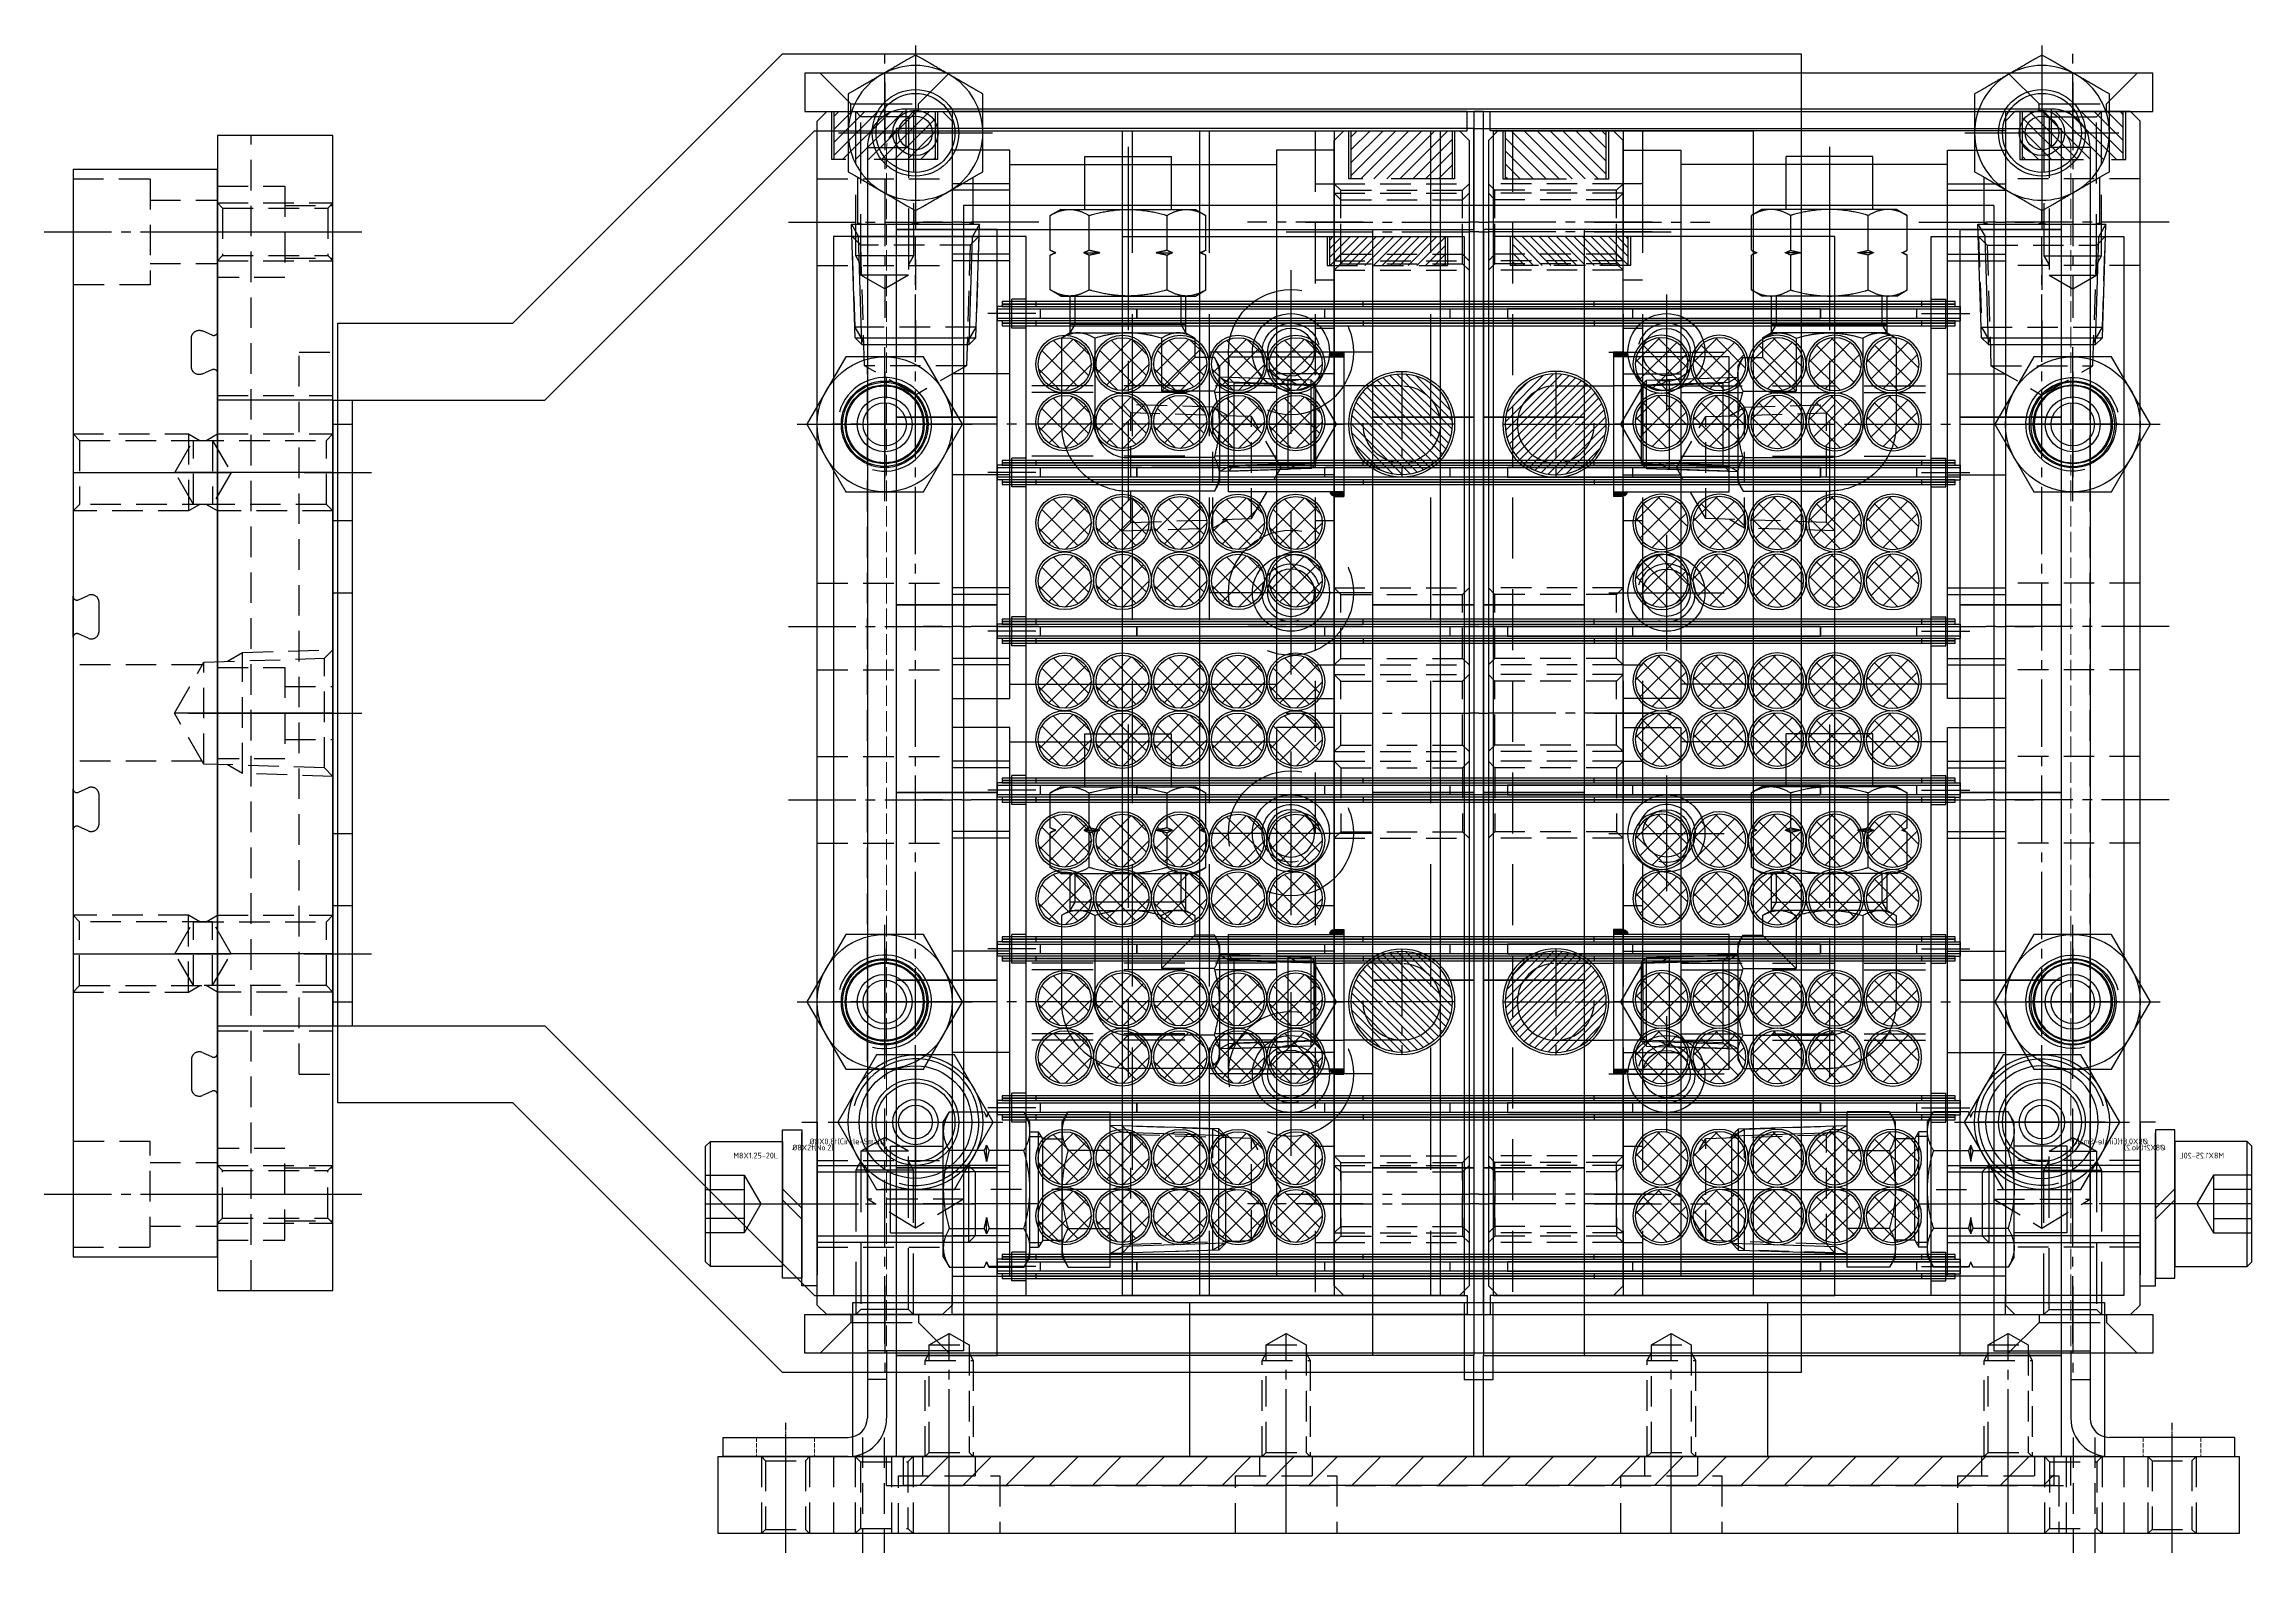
# Model space of a CAD drawing. Header units: millimetres. Extents: x -4251 to 2609, y -1673 to 4048.
# Drawn here: x -3720.1 to -3490.8, y 1782.9 to 1939.6 of the extents above; entities that cross this region are included whole.
import ezdxf
from ezdxf.enums import TextEntityAlignment as Align

# ---------------------------------------------------------------- set-up
doc = ezdxf.new("R2010")
doc.units = ezdxf.units.MM
for name, pattern in [('CENTER', [50.8, 31.75, -6.35, 6.35, -6.35]), ('CENTER1', [10, 7, -1, 1, -1]), ('CENTER2', [28.575, 19.05, -3.175, 3.175, -3.175]), ('CHAIN', [0.3543, 0.2362, -0.0295, 0.0591, -0.0295]), ('DASHED', [0.2067, 0.1654, -0.0413]), ('HIDDEN', [9.525, 6.35, -3.175]), ('HIDDEN2', [4.7625, 3.175, -1.5875]), ('HIDDENX2', [19.05, 12.7, -6.35]), ('PHANTOM2', [31.75, 15.875, -3.175, 3.175, -3.175, 3.175, -3.175])]:
    doc.linetypes.add(name, pattern=pattern)
for name, color, linetype in [('______', 7, 'Continuous'), ('CENTER', 1, 'CENTER'), ('PV-529CA', 7, 'Continuous'), ('THIN', 3, 'Continuous'), ('가는실선', 6, 'Continuous'), ('가시적인 것(ISO)', 7, 'Continuous'), ('외형선', 7, 'Continuous'), ('중심선', 3, 'CENTER2')]:
    doc.layers.add(name, color=color, linetype=linetype)
doc.layers.add('가려진 것(ISO)', color=2, linetype='DASHED', lineweight=18)
doc.layers.add('중심선(ISO)', color=1, linetype='CENTER', lineweight=25)
doc.styles.get("Standard").update_dxf_attribs({"font": 'ISOCP.SHX', "bigfont": 'WHGTXT.SHX'})

# ---------------------------------------------------------------- blocks, each defined once
blk = doc.blocks.new('A$C158C628A')
at = {"color": 1}
for p, q in [((-121, 0), (0, 0)), ((-121, -40, 0), (-121, 0, 0)), ((0, -40, 0), (0, 0, 0)), ((-93, -68), (-121, -40)), ((-28, -68), (0, -40)), ((-93, -88), (-93, -68)), ((-28, -88), (-28, -68)), ((-93, -88), (-28, -88)), ((-93, -90, 0), (-93, -88, 0)), ((-73, -90, 0), (-73, -88, 0)), ((-48, -90, 0), (-48, -88, 0)), ((-28, -90), (-28, -88)), ((-93, -90), (-28, -90))]:
    blk.add_line(p, q, dxfattribs=at)
at = {"color": 1, "linetype": 'CENTER1'}
for p, q in [((-85.5, -93, 0), (-85.5, -85, 0)), ((-35.5, -93, 0), (-35.5, -85, 0))]:
    blk.add_line(p, q, dxfattribs=at)
at = {"color": 2, "linetype": 'HIDDEN'}
for p, q in [((-90.5, -90, 0), (-90.5, -88, 0)), ((-80.5, -90, 0), (-80.5, -88, 0)), ((-40.5, -90, 0), (-40.5, -88, 0)), ((-30.5, -90, 0), (-30.5, -88, 0))]:
    blk.add_line(p, q, dxfattribs=at)
blk = doc.blocks.new('A$C6A556FA4')
at = {"color": 2, "linetype": 'HIDDENX2'}
for p, q in [((-121, 32, 0), (0, 32, 0)), ((-121, 9), (0, 9)), ((-121, 8), (0, 8)), ((-121, 1), (0, 1))]:
    blk.add_line(p, q, dxfattribs=at)
at = {"color": 1, "linetype": 'CENTER1'}
for p, q in [((-98, 26, 0), (-98, 9, 0)), ((-73, 26, 0), (-73, 9, 0)), ((-48, 26, 0), (-48, 9, 0)), ((-23, 26, 0), (-23, 9, 0)), ((-106.5, 17.5, 0), (-89.5, 17.5, 0)), ((-81.5, 17.5, 0), (-64.5, 17.5, 0)), ((-56.5, 17.5, 0), (-39.5, 17.5, 0)), ((-31.5, 17.5, 0), (-14.5, 17.5, 0))]:
    blk.add_line(p, q, dxfattribs=at)
at = {"color": 1}
blk.add_lwpolyline([(-121, 33), (0, 33), (0, 0), (-121, 0)], close=True, dxfattribs=at)
at = {"color": 2, "linetype": 'HIDDENX2'}
for centre in [(-98, 17.5), (-73, 17.5), (-48, 17.5), (-23, 17.5)]:
    blk.add_circle(centre, 6.5, dxfattribs=at)
at = {"color": 1}
for centre in [(-98, 17.5), (-73, 17.5), (-48, 17.5), (-23, 17.5)]:
    blk.add_circle(centre, 4, dxfattribs=at)
blk = doc.blocks.new('A$C1D0B20DA')
for name, p in [('A$C6A556FA4', (39.01, 51.76)), ('A$C158C628A', (39.01, 59.76))]:
    blk.add_blockref(name, p)
blk = doc.blocks.new('A$C0A713092')
at = {"color": 2, "linetype": 'HIDDEN2'}
for p, q in [((-8.5, -60), (-8.5, 60)), ((-5, 52.75), (0, 52.75)), ((-5, 47.25), (0, 47.25)), ((-3.5, -37.5), (-3.5, 37.5)), ((-3.5, 37.5), (0, 37.5)), ((-12, 33), (0, 33)), ((-5, 2.75), (0, 2.75)), ((-5, -2.75), (0, -2.75)), ((-12, -33), (0, -33)), ((-3.5, -37.5), (0, -37.5)), ((-5, -47.25), (0, -47.25)), ((-5, -52.75), (0, -52.75))]:
    blk.add_line(p, q, dxfattribs=at)
at = {"color": 250, "linetype": 'HIDDEN2'}
for p, q in [((-12, 53), (0, 53)), ((-11.46, 52.46), (-0.54, 52.46)), ((-12, 47), (0, 47)), ((-11.46, 47.54), (-0.54, 47.54)), ((-12, -47), (0, -47)), ((-11.46, -47.54), (-0.54, -47.54)), ((-11.46, -52.46), (-0.54, -52.46)), ((-12, -53), (0, -53))]:
    blk.add_line(p, q, dxfattribs=at)
at = {"color": 11}
blk.add_lwpolyline([(0, -60), (0, 60), (-12, 60), (-12, -60)], close=True, dxfattribs=at)
at = {"color": 2, "linetype": 'HIDDEN2'}
for points in [[(-12, 54.75), (-5, 54.75), (-5, 45.25), (-12, 45.25)], [(-12, 4.75), (-5, 4.75), (-5, -4.75), (-12, -4.75)], [(-12, -54.75), (-5, -54.75), (-5, -45.25), (-12, -45.25)]]:
    blk.add_lwpolyline(points, dxfattribs=at)
at = {"color": 250, "linetype": 'HIDDEN2'}
for points in [[(-12, 53), (-11.46, 52.46), (-11.46, 47.54), (-12, 47)], [(0, 53), (-0.54, 52.46), (-0.54, 47.54), (0, 47)], [(-12, -53), (-11.46, -52.46), (-11.46, -47.54), (-12, -47)], [(0, -53), (-0.54, -52.46), (-0.54, -47.54), (0, -47)]]:
    blk.add_lwpolyline(points, dxfattribs=at)
at = {"layer": 'CENTER'}
for p, q in [((-15, 50), (3, 50)), ((-12, 50), (0, 50)), ((-15, 0), (3, 0)), ((-15, -50), (3, -50)), ((-12, -50), (0, -50))]:
    blk.add_line(p, q, dxfattribs=at)
blk = doc.blocks.new('A$C4A8E0548')
at = {"color": 2, "linetype": 'HIDDENX2'}
for p, q in [((-2.14, 2.7), (2.14, 2.7)), ((-2.23, 1.13), (-1.78, 2.14)), ((-1.5, 0), (1.5, 0)), ((1.78, 2.14), (2.23, 1.13))]:
    blk.add_line(p, q, dxfattribs=at)
for centre, radius, start, end in [((-2.14, 2.3), 0.4, 336, 90), ((2.14, 2.3), 0.4, 90, 204), ((-1.5, 0.8), 0.8, 156, 228.5904), ((-1.5, 0.8), 0.8, 228.5904, 270), ((1.5, 0.8), 0.8, 270, 311.4096), ((1.5, 0.8), 0.8, 311.4096, 24)]:
    blk.add_arc(centre, radius, start, end, dxfattribs=at)
blk = doc.blocks.new('A$C6E524EA3')
at = {"color": 1}
for p, q in [((0, -106.5), (0, 6.5)), ((15, 6.5), (0, 6.5)), ((-12, -82.5), (-12, -17.5)), ((-12, -17.5), (0, -17.5)), ((0, -82.5), (-12, -82.5)), ((15, -106.5), (0, -106.5))]:
    blk.add_line(p, q, dxfattribs=at)
at = {"color": 2, "linetype": 'HIDDEN2'}
for p, q in [((7, 3.3), (0, 3.3)), ((7, -3.3), (0, -3.3)), ((0.5, -21.68), (0.5, -28.32)), ((3, -21), (3, -29)), ((-2.6, -56.28), (-2.6, -43.72)), ((1.41, -55.3), (1.41, -44.7)), ((1.59, -45), (15, -45)), ((1.59, -55), (15, -55)), ((3, -79), (3, -71)), ((0.5, -78.32), (0.5, -71.68)), ((7, -96.7), (0, -96.7)), ((7, -103.3), (0, -103.3))]:
    blk.add_line(p, q, dxfattribs=at)
at = {"color": 1, "linetype": 'CENTER1'}
for p, q in [((18, 0), (-3, 0)), ((18, -100), (-3, -100))]:
    blk.add_line(p, q, dxfattribs=at)
at = {"color": 250, "linetype": 'HIDDEN2'}
for p, q in [((0, -29), (0, -21)), ((2.5, -28.32), (2.5, -21.68)), ((0, -79), (0, -71)), ((2.5, -78.32), (2.5, -71.68))]:
    blk.add_line(p, q, dxfattribs=at)
at = {"color": 2, "linetype": 'HIDDEN2'}
for points in [[(15, 5.5), (7, 5.5), (7, -5.5), (15, -5.5)], [(14.32, -21.68), (0.5, -21.68), (-1.42, -25), (0.5, -28.32), (14.32, -28.32)], [(15, -21), (3, -21), (1.83, -21.68)], [(15, -21), (14.32, -21.68), (14.32, -28.32), (15, -29)], [(1.83, -28.32), (3, -29), (15, -29)], [(-1.03, -44.62), (-2.6, -43.72), (-12, -43.42)], [(-12, -56.58), (-11.12, -55.69), (-11.12, -44.31), (-12, -43.42)], [(-11.12, -55.69), (1.41, -55.3), (4.47, -50), (1.41, -44.7), (-11.12, -44.31)], [(-12, -56.58), (-2.6, -56.28), (-1.03, -55.38)], [(1.83, -71.68), (3, -71), (15, -71)], [(15, -79), (14.32, -78.32), (14.32, -71.68), (15, -71)], [(14.32, -78.32), (0.5, -78.32), (-1.42, -75), (0.5, -71.68), (14.32, -71.68)], [(15, -79), (3, -79), (1.83, -78.32)], [(15, -105.5), (7, -105.5), (7, -94.5), (15, -94.5)]]:
    blk.add_lwpolyline(points, dxfattribs=at)
at = {"color": 1}
blk.add_lwpolyline([(15, 6.5), (15, -106.5)], dxfattribs=at)
at = {"color": 250, "linetype": 'HIDDEN2'}
for points in [[(1.17, -21.68), (0, -21), (-12, -21)], [(-12, -29), (-11.32, -28.32), (-11.32, -21.68), (-12, -21)], [(-11.32, -28.32), (2.5, -28.32), (4.42, -25), (2.5, -21.68), (-11.32, -21.68)], [(-12, -29), (0, -29), (1.17, -28.32)], [(1.17, -71.68), (0, -71), (-12, -71)], [(-12, -79), (-11.32, -78.32), (-11.32, -71.68), (-12, -71)], [(-11.32, -78.32), (2.5, -78.32), (4.42, -75), (2.5, -71.68), (-11.32, -71.68)], [(-12, -79), (0, -79), (1.17, -78.32)]]:
    blk.add_lwpolyline(points, dxfattribs=at)
at = {"layer": 'CENTER', "color": 250}
for p, q in [((-12, -25), (4.42, -25)), ((-12, -75), (4.42, -75))]:
    blk.add_line(p, q, dxfattribs=at)
at = {"layer": 'CENTER'}
for p, q in [((15, -25), (-1.42, -25)), ((-12, -50), (4.47, -50)), ((15, -75), (-1.42, -75))]:
    blk.add_line(p, q, dxfattribs=at)
at = {"rotation": 90}
blk.add_blockref('A$C4A8E0548', (2.7, -12.53), dxfattribs=at)
at = {"xscale": -1}
for p, rotation in [((12.3, -40), 270), ((12.3, -60), 270), ((2.7, -87.5), 90)]:
    blk.add_blockref('A$C4A8E0548', p, dxfattribs=dict(at, rotation=rotation))
blk = doc.blocks.new('A$C7F36500B')
at = {"color": 1}
for p, q in [((22, 7.5, 0), (50, 35.5, 0)), ((50, 35.5, 0), (104, 35.5, 0)), ((104, 35.5, 0), (104, -85.5, 0)), ((0, 7.5, 0), (0, -57.5, 0)), ((0, 7.5, 0), (2, 7.5, 0)), ((2, 7.5, 0), (22, 7.5, 0)), ((0, -57.5, 0), (2, -57.5, 0)), ((2, -57.5, 0), (22, -57.5, 0)), ((22, -57.5, 0), (50, -85.5, 0)), ((50, -85.5, 0), (104, -85.5, 0))]:
    blk.add_line(p, q, dxfattribs=at)
at = {"color": 2, "linetype": 'HIDDEN'}
for p, q in [((102, 35.5, 0), (102, -85.5, 0)), ((102, 30, 0), (104, 30, 0)), ((102, 20, 0), (104, 20, 0)), ((102, 15, 0), (104, 15, 0)), ((2, 7.5, 0), (2, -57.5, 0)), ((0, 5), (2, 5)), ((0, -5), (2, -5)), ((102, -5, 0), (104, -5, 0)), ((0, -12.5), (2, -12.5)), ((102, -20, 0), (104, -20, 0)), ((102, -30, 0), (104, -30, 0)), ((0, -37.5), (2, -37.5)), ((0, -45), (2, -45)), ((102, -45, 0), (104, -45, 0)), ((0, -55), (2, -55)), ((102, -65, 0), (104, -65, 0)), ((102, -70, 0), (104, -70, 0)), ((102, -80, 0), (104, -80, 0))]:
    blk.add_line(p, q, dxfattribs=at)
at = {"color": 1, "linetype": 'CENTER1'}
for p, q in [((99, 25, 0), (107, 25, 0)), ((-3, 0), (5, 0)), ((99, -25, 0), (107, -25, 0)), ((-3, -50), (5, -50)), ((99, -75, 0), (107, -75, 0))]:
    blk.add_line(p, q, dxfattribs=at)
blk = doc.blocks.new('A$C6EE34C00')
at = {"color": 1}
for p, q in [((-38.25, 68.7, 0), (-38.25, -52.3, 0)), ((-38.25, 68.7, 0), (-11.25, 68.7, 0)), ((-11.25, 68.7, 0), (-11.25, -52.3, 0)), ((-38.25, -52.3, 0), (-11.25, -52.3, 0))]:
    blk.add_line(p, q, dxfattribs=at)
at = {"color": 2, "linetype": 'HIDDEN'}
blk.add_line((-36.25, 68.7, 0), (-36.25, -52.3, 0), dxfattribs=at)
at = {"color": 250, "linetype": 'HIDDENX2'}
for p, q in [((-24.75, 68.7, 0), (-24.75, -52.3, 0)), ((-22.75, 68.7, 0), (-22.75, -52.3, 0)), ((-24.75, 63.2, 0), (-22.75, 63.2, 0)), ((-27.75, 58.2, 0), (-19.75, 58.2, 0)), ((-24.75, 53.2, 0), (-22.75, 53.2, 0)), ((-24.75, 48.2, 0), (-22.75, 48.2, 0)), ((-24.75, 28.2, 0), (-22.75, 28.2, 0)), ((-24.75, 13.2, 0), (-22.75, 13.2, 0)), ((-27.75, 8.2, 0), (-19.75, 8.2, 0)), ((-24.75, 3.2, 0), (-22.75, 3.2, 0)), ((-24.75, -11.8, 0), (-22.75, -11.8, 0)), ((-24.75, -31.8, 0), (-22.75, -31.8, 0)), ((-24.75, -36.8, 0), (-22.75, -36.8, 0)), ((-27.75, -41.8, 0), (-19.75, -41.8, 0)), ((-24.75, -46.8, 0), (-22.75, -46.8, 0))]:
    blk.add_line(p, q, dxfattribs=at)
at = {"color": 1, "linetype": 'CENTER1'}
for p, q in [((-20.25, 51.7, 0), (-20.25, 39.7, 0)), ((-26.25, 45.7, 0), (-14.25, 45.7, 0)), ((-20.25, 26.7, 0), (-20.25, 14.7, 0)), ((-26.25, 20.7, 0), (-14.25, 20.7, 0)), ((-20.25, 1.7, 0), (-20.25, -10.3, 0)), ((-26.25, -4.3, 0), (-14.25, -4.3, 0)), ((-20.25, -23.3, 0), (-20.25, -35.3, 0)), ((-26.25, -29.3, 0), (-14.25, -29.3, 0))]:
    blk.add_line(p, q, dxfattribs=at)
at = {"color": 1}
for centre in [(-20.25, 45.7, 0), (-20.25, 20.7, 0), (-20.25, -4.3, 0), (-20.25, -29.3, 0)]:
    blk.add_circle(centre, 4, dxfattribs=at)
blk = doc.blocks.new('A$C400E51E1')
at = {"layer": '가려진 것(ISO)', "ltscale": 12.901145}
blk.add_line((-12.5, 138), (-131.5, 138), dxfattribs=at)
at = {"layer": '가려진 것(ISO)', "ltscale": 12.872348}
for p, q in [((-133.5, 136), (-133.5, 11)), ((-10.5, 136), (-10.5, 11))]:
    blk.add_line(p, q, dxfattribs=at)
at = {"layer": '가려진 것(ISO)', "ltscale": 2.856945}
for p, q in [((-147, 2), (-147, 0)), ((-141, 2), (-141, 0)), ((-3, 2), (-3, 0)), ((3, 2), (3, 0))]:
    blk.add_line(p, q, dxfattribs=at)
at = {"layer": '가려진 것(ISO)', "ltscale": 12.901145}
for centre, start, end in [((-131.5, 136), 90, 180), ((-12.5, 136), 0, 90)]:
    blk.add_arc(centre, 2, start, end, dxfattribs=at)
at = {"layer": '가시적인 것(ISO)'}
for p, q in [((-131.5, 140), (-131.5, 136)), ((-12.5, 140), (-131.5, 140)), ((-12.5, 136), (-12.5, 140)), ((-135.5, 136), (-135.5, 4)), ((-135.5, 136), (-131.5, 136)), ((-8.5, 136), (-12.5, 136)), ((-8.5, 136), (-8.5, 4)), ((-125.5, 130), (-125.5, 11)), ((-18.5, 130), (-125.5, 130)), ((-18.5, 130), (-18.5, 11)), ((-125.5, 11), (-135.5, 11)), ((-133.5, 11), (-133.5, 4)), ((-18.5, 11), (-8.5, 11)), ((-10.5, 11), (-10.5, 4)), ((-133.5, 8), (-135.5, 8)), ((-10.5, 8), (-8.5, 8)), ((-150.5, 2), (-137.5, 2)), ((-150.5, 2), (-150.5, 0)), ((-137.5, 0), (-150.5, 0)), ((6.5, 2), (-6.5, 2)), ((-6.5, 0), (6.5, 0)), ((6.5, 2), (6.5, 0))]:
    blk.add_line(p, q, dxfattribs=at)
for centre, radius, start, end in [((-131.5, 136), 4, 90, 180), ((-12.5, 136), 4, 0, 90), ((-137.5, 4), 2, 270, 0), ((-137.5, 4), 4, 270, 0), ((-6.5, 4), 4, 180, 270), ((-6.5, 4), 2, 180, 270)]:
    blk.add_arc(centre, radius, start, end, dxfattribs=at)
at = {"layer": '중심선(ISO)', "linetype": 'CHAIN', "ltscale": 3.333522}
for p, q in [((-144, 3.5), (-144, -1.5)), ((0, 3.5), (0, -1.5))]:
    blk.add_line(p, q, dxfattribs=at)
blk = doc.blocks.new('A$C18066BA7')
for p, q in [((-19.35, 153.69), (-18.35, 153.69)), ((-19.35, 15.69), (-18.35, 15.69))]:
    blk.add_line(p, q)
at = {"color": 250}
for points in [[(-79.35, 153.69), (-79.35, 143.19), (-19.35, 143.19), (-19.35, 153.69)], [(41.65, 153.69), (41.65, 143.19), (-18.35, 143.19), (-18.35, 153.69)], [(-79.35, 26.19), (-79.35, 15.69), (-19.35, 15.69), (-19.35, 26.19)], [(41.65, 26.19), (41.65, 15.69), (-18.35, 15.69), (-18.35, 26.19)]]:
    blk.add_lwpolyline(points, close=True, dxfattribs=at)
for points in [[(-68.85, 123.69), (-68.85, 143.19), (-79.35, 143.19), (-79.35, 123.69), (-68.85, 123.69)], [(-29.85, 123.69), (-29.85, 143.19), (-19.35, 143.19), (-19.35, 123.69), (-29.85, 123.69)], [(-7.85, 123.69), (-7.85, 143.19), (-18.35, 143.19), (-18.35, 123.69), (-7.85, 123.69)], [(31.15, 123.69), (31.15, 143.19), (41.65, 143.19), (41.65, 123.69), (31.15, 123.69)], [(-68.85, 104.19), (-68.85, 123.69), (-79.35, 123.69), (-79.35, 104.19), (-68.85, 104.19)], [(-29.85, 104.19), (-29.85, 123.69), (-19.35, 123.69), (-19.35, 104.19), (-29.85, 104.19)], [(-7.85, 104.19), (-7.85, 123.69), (-18.35, 123.69), (-18.35, 104.19), (-7.85, 104.19)], [(31.15, 104.19), (31.15, 123.69), (41.65, 123.69), (41.65, 104.19), (31.15, 104.19)], [(-68.85, 84.69), (-68.85, 104.19), (-79.35, 104.19), (-79.35, 84.69), (-68.85, 84.69)], [(-29.85, 84.69), (-29.85, 104.19), (-19.35, 104.19), (-19.35, 84.69), (-29.85, 84.69)], [(-7.85, 84.69), (-7.85, 104.19), (-18.35, 104.19), (-18.35, 84.69), (-7.85, 84.69)], [(31.15, 84.69), (31.15, 104.19), (41.65, 104.19), (41.65, 84.69), (31.15, 84.69)], [(-68.85, 65.19), (-68.85, 84.69), (-79.35, 84.69), (-79.35, 65.19), (-68.85, 65.19)], [(-29.85, 65.19), (-29.85, 84.69), (-19.35, 84.69), (-19.35, 65.19), (-29.85, 65.19)], [(-7.85, 65.19), (-7.85, 84.69), (-18.35, 84.69), (-18.35, 65.19), (-7.85, 65.19)], [(31.15, 65.19), (31.15, 84.69), (41.65, 84.69), (41.65, 65.19), (31.15, 65.19)], [(-68.85, 45.69), (-68.85, 65.19), (-79.35, 65.19), (-79.35, 45.69), (-68.85, 45.69)], [(-29.85, 45.69), (-29.85, 65.19), (-19.35, 65.19), (-19.35, 45.69), (-29.85, 45.69)], [(-7.85, 45.69), (-7.85, 65.19), (-18.35, 65.19), (-18.35, 45.69), (-7.85, 45.69)], [(31.15, 45.69), (31.15, 65.19), (41.65, 65.19), (41.65, 45.69), (31.15, 45.69)], [(-68.85, 26.19), (-68.85, 45.69), (-79.35, 45.69), (-79.35, 26.19), (-68.85, 26.19)], [(-29.85, 26.19), (-29.85, 45.69), (-19.35, 45.69), (-19.35, 26.19), (-29.85, 26.19)], [(-7.85, 26.19), (-7.85, 45.69), (-18.35, 45.69), (-18.35, 26.19), (-7.85, 26.19)], [(31.15, 26.19), (31.15, 45.69), (41.65, 45.69), (41.65, 26.19), (31.15, 26.19)]]:
    blk.add_lwpolyline(points, dxfattribs=at)
blk = doc.blocks.new('A$C64147AFC')
at = {"color": 3}
for p, q in [((-95.5, 2.5), (-95.5, 2)), ((-3.5, 2.5), (-3.5, 2)), ((-95.5, 0.5), (-95.5, 0)), ((-3.5, 0.5), (-3.5, 0))]:
    blk.add_line(p, q, dxfattribs=at)
at = {"color": 2, "linetype": 'HIDDENX2'}
for p, q in [((-61.5, 2.25), (-61.5, 2.5)), ((-37.5, 2.25), (-37.5, 2.5)), ((-65.5, 0.75), (-65.5, 1.75)), ((-61.5, 2), (-61.5, 2.25)), ((-61.5, 0.5), (-61.5, 0.25)), ((-61.5, 0.25), (-61.5, 0)), ((-37.5, 2), (-37.5, 2.25)), ((-37.5, 0.5), (-37.5, 0.25)), ((-37.5, 0.25), (-37.5, 0)), ((-33.5, 0.75), (-33.5, 1.75))]:
    blk.add_line(p, q, dxfattribs=at)
at = {"color": 1}
for p, q in [((-95, 0.75), (-95, 1.75)), ((-4, 0.75), (-4, 1.75))]:
    blk.add_line(p, q, dxfattribs=at)
at = {"color": 252}
for p, q in [((-85, 1.75), (-85, 0.75)), ((-52.5, 1.75), (-52.5, 0.75)), ((-46.5, 1.75), (-46.5, 0.75)), ((-14, 1.75), (-14, 0.75))]:
    blk.add_line(p, q, dxfattribs=at)
at = {"color": 3}
for points in [[(-99, 2.25), (0, 2.25), (0, 2.5), (-99, 2.5)], [(-99, 2), (0, 2), (0, 2.25), (-99, 2.25)], [(-99, 0.25), (0, 0.25), (0, 0.5), (-99, 0.5)], [(-99, 0), (0, 0), (0, 0.25), (-99, 0.25)]]:
    blk.add_lwpolyline(points, close=True, dxfattribs=at)
at = {"color": 1}
blk.add_lwpolyline([(0.5, 0.75), (-99.5, 0.75), (-99.5, 1.75), (0.5, 1.75)], close=True, dxfattribs=at)
blk = doc.blocks.new('A$C630739C4')
h = blk.add_hatch()
h.set_pattern_fill('ANSI37', color=1, scale=0.5)
h.set_pattern_definition([(45, (-2245.9198, -538.1216), (-1.122532, 1.122532), []), (135, (-2245.9198, -538.1216), (-1.122532, -1.122532), [])])
h.paths.add_polyline_path([(-21.25, 91.5, 1), (-26.75, 91.5, 1)])
h = blk.add_hatch()
h.set_pattern_fill('ANSI37', color=1, scale=0.5)
h.set_pattern_definition([(45, (-2239.9198, -538.1216), (-1.122532, 1.122532), []), (135, (-2239.9198, -538.1216), (-1.122532, -1.122532), [])])
h.paths.add_polyline_path([(-15.25, 91.5, 1), (-20.75, 91.5, 1)])
h = blk.add_hatch()
h.set_pattern_fill('ANSI37', color=1, scale=0.5)
h.set_pattern_definition([(45, (-2233.9198, -538.1216), (-1.122532, 1.122532), []), (135, (-2233.9198, -538.1216), (-1.122532, -1.122532), [])])
h.paths.add_polyline_path([(-9.25, 91.5, 1), (-14.75, 91.5, 1)])
h = blk.add_hatch()
h.set_pattern_fill('ANSI37', color=1, scale=0.5)
h.set_pattern_definition([(45, (-2227.9198, -538.1216), (-1.122532, 1.122532), []), (135, (-2227.9198, -538.1216), (-1.122532, -1.122532), [])])
h.paths.add_polyline_path([(-3.25, 91.5, 1), (-8.75, 91.5, 1)])
h = blk.add_hatch()
h.set_pattern_fill('ANSI37', color=1, scale=0.5)
h.set_pattern_definition([(45, (-2221.9198, -538.1216), (-1.122532, 1.122532), []), (135, (-2221.9198, -538.1216), (-1.122532, -1.122532), [])])
h.paths.add_polyline_path([(2.75, 91.5, 1), (-2.75, 91.5, 1)])
h = blk.add_hatch()
h.set_pattern_fill('ANSI37', color=1, scale=0.5)
h.set_pattern_definition([(45, (-2245.9198, -544.1216), (-1.122532, 1.122532), []), (135, (-2245.9198, -544.1216), (-1.122532, -1.122532), [])])
h.paths.add_polyline_path([(-21.25, 85.5, 1), (-26.75, 85.5, 1)])
h = blk.add_hatch()
h.set_pattern_fill('ANSI37', color=1, scale=0.5)
h.set_pattern_definition([(45, (-2239.9198, -544.1216), (-1.122532, 1.122532), []), (135, (-2239.9198, -544.1216), (-1.122532, -1.122532), [])])
h.paths.add_polyline_path([(-15.25, 85.5, 1), (-20.75, 85.5, 1)])
h = blk.add_hatch()
h.set_pattern_fill('ANSI37', color=1, scale=0.5)
h.set_pattern_definition([(45, (-2233.9198, -544.1216), (-1.122532, 1.122532), []), (135, (-2233.9198, -544.1216), (-1.122532, -1.122532), [])])
h.paths.add_polyline_path([(-9.25, 85.5, 1), (-14.75, 85.5, 1)])
h = blk.add_hatch()
h.set_pattern_fill('ANSI37', color=1, scale=0.5)
h.set_pattern_definition([(45, (-2227.9198, -544.1216), (-1.122532, 1.122532), []), (135, (-2227.9198, -544.1216), (-1.122532, -1.122532), [])])
h.paths.add_polyline_path([(-3.25, 85.5, 1), (-8.75, 85.5, 1)])
h = blk.add_hatch()
h.set_pattern_fill('ANSI37', color=1, scale=0.5)
h.set_pattern_definition([(45, (-2221.9198, -544.1216), (-1.122532, 1.122532), []), (135, (-2221.9198, -544.1216), (-1.122532, -1.122532), [])])
h.paths.add_polyline_path([(2.75, 85.5, 1), (-2.75, 85.5, 1)])
h = blk.add_hatch()
h.set_pattern_fill('ANSI37', color=1, scale=0.5)
h.set_pattern_definition([(45, (-2245.9198, -554.6216), (-1.122532, 1.122532), []), (135, (-2245.9198, -554.6216), (-1.122532, -1.122532), [])])
h.paths.add_polyline_path([(-21.25, 75, 1), (-26.75, 75, 1)])
h = blk.add_hatch()
h.set_pattern_fill('ANSI37', color=1, scale=0.5)
h.set_pattern_definition([(45, (-2239.9198, -554.6216), (-1.122532, 1.122532), []), (135, (-2239.9198, -554.6216), (-1.122532, -1.122532), [])])
h.paths.add_polyline_path([(-15.25, 75, 1), (-20.75, 75, 1)])
h = blk.add_hatch()
h.set_pattern_fill('ANSI37', color=1, scale=0.5)
h.set_pattern_definition([(45, (-2233.9198, -554.6216), (-1.122532, 1.122532), []), (135, (-2233.9198, -554.6216), (-1.122532, -1.122532), [])])
h.paths.add_polyline_path([(-9.25, 75, 1), (-14.75, 75, 1)])
h = blk.add_hatch()
h.set_pattern_fill('ANSI37', color=1, scale=0.5)
h.set_pattern_definition([(45, (-2227.9198, -554.6216), (-1.122532, 1.122532), []), (135, (-2227.9198, -554.6216), (-1.122532, -1.122532), [])])
h.paths.add_polyline_path([(-3.25, 75, 1), (-8.75, 75, 1)])
h = blk.add_hatch()
h.set_pattern_fill('ANSI37', color=1, scale=0.5)
h.set_pattern_definition([(45, (-2221.9198, -554.6216), (-1.122532, 1.122532), []), (135, (-2221.9198, -554.6216), (-1.122532, -1.122532), [])])
h.paths.add_polyline_path([(2.75, 75, 1), (-2.75, 75, 1)])
h = blk.add_hatch()
h.set_pattern_fill('ANSI37', color=1, scale=0.5)
h.set_pattern_definition([(45, (-2245.9198, -560.6216), (-1.122532, 1.122532), []), (135, (-2245.9198, -560.6216), (-1.122532, -1.122532), [])])
h.paths.add_polyline_path([(-21.25, 69, 1), (-26.75, 69, 1)])
h = blk.add_hatch()
h.set_pattern_fill('ANSI37', color=1, scale=0.5)
h.set_pattern_definition([(45, (-2239.9198, -560.6216), (-1.122532, 1.122532), []), (135, (-2239.9198, -560.6216), (-1.122532, -1.122532), [])])
h.paths.add_polyline_path([(-15.25, 69, 1), (-20.75, 69, 1)])
h = blk.add_hatch()
h.set_pattern_fill('ANSI37', color=1, scale=0.5)
h.set_pattern_definition([(45, (-2233.9198, -560.6216), (-1.122532, 1.122532), []), (135, (-2233.9198, -560.6216), (-1.122532, -1.122532), [])])
h.paths.add_polyline_path([(-9.25, 69, 1), (-14.75, 69, 1)])
h = blk.add_hatch()
h.set_pattern_fill('ANSI37', color=1, scale=0.5)
h.set_pattern_definition([(45, (-2227.9198, -560.6216), (-1.122532, 1.122532), []), (135, (-2227.9198, -560.6216), (-1.122532, -1.122532), [])])
h.paths.add_polyline_path([(-3.25, 69, 1), (-8.75, 69, 1)])
h = blk.add_hatch()
h.set_pattern_fill('ANSI37', color=1, scale=0.5)
h.set_pattern_definition([(45, (-2221.9198, -560.6216), (-1.122532, 1.122532), []), (135, (-2221.9198, -560.6216), (-1.122532, -1.122532), [])])
h.paths.add_polyline_path([(2.75, 69, 1), (-2.75, 69, 1)])
h = blk.add_hatch()
h.set_pattern_fill('ANSI37', color=1, scale=0.5)
h.set_pattern_definition([(45, (-2245.9198, -571.1216), (-1.122532, 1.122532), []), (135, (-2245.9198, -571.1216), (-1.122532, -1.122532), [])])
h.paths.add_polyline_path([(-21.25, 58.5, 1), (-26.75, 58.5, 1)])
h = blk.add_hatch()
h.set_pattern_fill('ANSI37', color=1, scale=0.5)
h.set_pattern_definition([(45, (-2239.9198, -571.1216), (-1.122532, 1.122532), []), (135, (-2239.9198, -571.1216), (-1.122532, -1.122532), [])])
h.paths.add_polyline_path([(-15.25, 58.5, 1), (-20.75, 58.5, 1)])
h = blk.add_hatch()
h.set_pattern_fill('ANSI37', color=1, scale=0.5)
h.set_pattern_definition([(45, (-2233.9198, -571.1216), (-1.122532, 1.122532), []), (135, (-2233.9198, -571.1216), (-1.122532, -1.122532), [])])
h.paths.add_polyline_path([(-9.25, 58.5, 1), (-14.75, 58.5, 1)])
h = blk.add_hatch()
h.set_pattern_fill('ANSI37', color=1, scale=0.5)
h.set_pattern_definition([(45, (-2227.9198, -571.1216), (-1.122532, 1.122532), []), (135, (-2227.9198, -571.1216), (-1.122532, -1.122532), [])])
h.paths.add_polyline_path([(-3.25, 58.5, 1), (-8.75, 58.5, 1)])
h = blk.add_hatch()
h.set_pattern_fill('ANSI37', color=1, scale=0.5)
h.set_pattern_definition([(45, (-2221.9198, -571.1216), (-1.122532, 1.122532), []), (135, (-2221.9198, -571.1216), (-1.122532, -1.122532), [])])
h.paths.add_polyline_path([(2.75, 58.5, 1), (-2.75, 58.5, 1)])
h = blk.add_hatch()
h.set_pattern_fill('ANSI37', color=1, scale=0.5)
h.set_pattern_definition([(45, (-2245.9198, -577.1216), (-1.122532, 1.122532), []), (135, (-2245.9198, -577.1216), (-1.122532, -1.122532), [])])
h.paths.add_polyline_path([(-21.25, 52.5, 1), (-26.75, 52.5, 1)])
h = blk.add_hatch()
h.set_pattern_fill('ANSI37', color=1, scale=0.5)
h.set_pattern_definition([(45, (-2239.9198, -577.1216), (-1.122532, 1.122532), []), (135, (-2239.9198, -577.1216), (-1.122532, -1.122532), [])])
h.paths.add_polyline_path([(-15.25, 52.5, 1), (-20.75, 52.5, 1)])
h = blk.add_hatch()
h.set_pattern_fill('ANSI37', color=1, scale=0.5)
h.set_pattern_definition([(45, (-2233.9198, -577.1216), (-1.122532, 1.122532), []), (135, (-2233.9198, -577.1216), (-1.122532, -1.122532), [])])
h.paths.add_polyline_path([(-9.25, 52.5, 1), (-14.75, 52.5, 1)])
h = blk.add_hatch()
h.set_pattern_fill('ANSI37', color=1, scale=0.5)
h.set_pattern_definition([(45, (-2227.9198, -577.1216), (-1.122532, 1.122532), []), (135, (-2227.9198, -577.1216), (-1.122532, -1.122532), [])])
h.paths.add_polyline_path([(-3.25, 52.5, 1), (-8.75, 52.5, 1)])
h = blk.add_hatch()
h.set_pattern_fill('ANSI37', color=1, scale=0.5)
h.set_pattern_definition([(45, (-2221.9198, -577.1216), (-1.122532, 1.122532), []), (135, (-2221.9198, -577.1216), (-1.122532, -1.122532), [])])
h.paths.add_polyline_path([(2.75, 52.5, 1), (-2.75, 52.5, 1)])
h = blk.add_hatch()
h.set_pattern_fill('ANSI37', color=1, scale=0.5)
h.set_pattern_definition([(45, (-2245.9198, -587.6216), (-1.122532, 1.122532), []), (135, (-2245.9198, -587.6216), (-1.122532, -1.122532), [])])
h.paths.add_polyline_path([(-21.25, 42, 1), (-26.75, 42, 1)])
h = blk.add_hatch()
h.set_pattern_fill('ANSI37', color=1, scale=0.5)
h.set_pattern_definition([(45, (-2239.9198, -587.6216), (-1.122532, 1.122532), []), (135, (-2239.9198, -587.6216), (-1.122532, -1.122532), [])])
h.paths.add_polyline_path([(-15.25, 42, 1), (-20.75, 42, 1)])
h = blk.add_hatch()
h.set_pattern_fill('ANSI37', color=1, scale=0.5)
h.set_pattern_definition([(45, (-2233.9198, -587.6216), (-1.122532, 1.122532), []), (135, (-2233.9198, -587.6216), (-1.122532, -1.122532), [])])
h.paths.add_polyline_path([(-9.25, 42, 1), (-14.75, 42, 1)])
h = blk.add_hatch()
h.set_pattern_fill('ANSI37', color=1, scale=0.5)
h.set_pattern_definition([(45, (-2227.9198, -587.6216), (-1.122532, 1.122532), []), (135, (-2227.9198, -587.6216), (-1.122532, -1.122532), [])])
h.paths.add_polyline_path([(-3.25, 42, 1), (-8.75, 42, 1)])
h = blk.add_hatch()
h.set_pattern_fill('ANSI37', color=1, scale=0.5)
h.set_pattern_definition([(45, (-2221.9198, -587.6216), (-1.122532, 1.122532), []), (135, (-2221.9198, -587.6216), (-1.122532, -1.122532), [])])
h.paths.add_polyline_path([(2.75, 42, 1), (-2.75, 42, 1)])
h = blk.add_hatch()
h.set_pattern_fill('ANSI37', color=1, scale=0.5)
h.set_pattern_definition([(45, (-2245.9198, -593.6216), (-1.122532, 1.122532), []), (135, (-2245.9198, -593.6216), (-1.122532, -1.122532), [])])
h.paths.add_polyline_path([(-21.25, 36, 1), (-26.75, 36, 1)])
h = blk.add_hatch()
h.set_pattern_fill('ANSI37', color=1, scale=0.5)
h.set_pattern_definition([(45, (-2239.9198, -593.6216), (-1.122532, 1.122532), []), (135, (-2239.9198, -593.6216), (-1.122532, -1.122532), [])])
h.paths.add_polyline_path([(-15.25, 36, 1), (-20.75, 36, 1)])
h = blk.add_hatch()
h.set_pattern_fill('ANSI37', color=1, scale=0.5)
h.set_pattern_definition([(45, (-2233.9198, -593.6216), (-1.122532, 1.122532), []), (135, (-2233.9198, -593.6216), (-1.122532, -1.122532), [])])
h.paths.add_polyline_path([(-9.25, 36, 1), (-14.75, 36, 1)])
h = blk.add_hatch()
h.set_pattern_fill('ANSI37', color=1, scale=0.5)
h.set_pattern_definition([(45, (-2227.9198, -593.6216), (-1.122532, 1.122532), []), (135, (-2227.9198, -593.6216), (-1.122532, -1.122532), [])])
h.paths.add_polyline_path([(-3.25, 36, 1), (-8.75, 36, 1)])
h = blk.add_hatch()
h.set_pattern_fill('ANSI37', color=1, scale=0.5)
h.set_pattern_definition([(45, (-2221.9198, -593.6216), (-1.122532, 1.122532), []), (135, (-2221.9198, -593.6216), (-1.122532, -1.122532), [])])
h.paths.add_polyline_path([(2.75, 36, 1), (-2.75, 36, 1)])
h = blk.add_hatch()
h.set_pattern_fill('ANSI37', color=1, scale=0.5)
h.set_pattern_definition([(45, (-2245.9198, -604.1216), (-1.122532, 1.122532), []), (135, (-2245.9198, -604.1216), (-1.122532, -1.122532), [])])
h.paths.add_polyline_path([(-21.25, 25.5, 1), (-26.75, 25.5, 1)])
h = blk.add_hatch()
h.set_pattern_fill('ANSI37', color=1, scale=0.5)
h.set_pattern_definition([(45, (-2239.9198, -604.1216), (-1.122532, 1.122532), []), (135, (-2239.9198, -604.1216), (-1.122532, -1.122532), [])])
h.paths.add_polyline_path([(-15.25, 25.5, 1), (-20.75, 25.5, 1)])
h = blk.add_hatch()
h.set_pattern_fill('ANSI37', color=1, scale=0.5)
h.set_pattern_definition([(45, (-2233.9198, -604.1216), (-1.122532, 1.122532), []), (135, (-2233.9198, -604.1216), (-1.122532, -1.122532), [])])
h.paths.add_polyline_path([(-9.25, 25.5, 1), (-14.75, 25.5, 1)])
h = blk.add_hatch()
h.set_pattern_fill('ANSI37', color=1, scale=0.5)
h.set_pattern_definition([(45, (-2227.9198, -604.1216), (-1.122532, 1.122532), []), (135, (-2227.9198, -604.1216), (-1.122532, -1.122532), [])])
h.paths.add_polyline_path([(-3.25, 25.5, 1), (-8.75, 25.5, 1)])
h = blk.add_hatch()
h.set_pattern_fill('ANSI37', color=1, scale=0.5)
h.set_pattern_definition([(45, (-2221.9198, -604.1216), (-1.122532, 1.122532), []), (135, (-2221.9198, -604.1216), (-1.122532, -1.122532), [])])
h.paths.add_polyline_path([(2.75, 25.5, 1), (-2.75, 25.5, 1)])
h = blk.add_hatch()
h.set_pattern_fill('ANSI37', color=1, scale=0.5)
h.set_pattern_definition([(45, (-2245.9198, -610.1216), (-1.122532, 1.122532), []), (135, (-2245.9198, -610.1216), (-1.122532, -1.122532), [])])
h.paths.add_polyline_path([(-21.25, 19.5, 1), (-26.75, 19.5, 1)])
h = blk.add_hatch()
h.set_pattern_fill('ANSI37', color=1, scale=0.5)
h.set_pattern_definition([(45, (-2239.9198, -610.1216), (-1.122532, 1.122532), []), (135, (-2239.9198, -610.1216), (-1.122532, -1.122532), [])])
h.paths.add_polyline_path([(-15.25, 19.5, 1), (-20.75, 19.5, 1)])
h = blk.add_hatch()
h.set_pattern_fill('ANSI37', color=1, scale=0.5)
h.set_pattern_definition([(45, (-2233.9198, -610.1216), (-1.122532, 1.122532), []), (135, (-2233.9198, -610.1216), (-1.122532, -1.122532), [])])
h.paths.add_polyline_path([(-9.25, 19.5, 1), (-14.75, 19.5, 1)])
h = blk.add_hatch()
h.set_pattern_fill('ANSI37', color=1, scale=0.5)
h.set_pattern_definition([(45, (-2227.9198, -610.1216), (-1.122532, 1.122532), []), (135, (-2227.9198, -610.1216), (-1.122532, -1.122532), [])])
h.paths.add_polyline_path([(-3.25, 19.5, 1), (-8.75, 19.5, 1)])
h = blk.add_hatch()
h.set_pattern_fill('ANSI37', color=1, scale=0.5)
h.set_pattern_definition([(45, (-2221.9198, -610.1216), (-1.122532, 1.122532), []), (135, (-2221.9198, -610.1216), (-1.122532, -1.122532), [])])
h.paths.add_polyline_path([(2.75, 19.5, 1), (-2.75, 19.5, 1)])
h = blk.add_hatch()
h.set_pattern_fill('ANSI37', color=1, scale=0.5)
h.set_pattern_definition([(45, (-2245.9198, -620.6216), (-1.122532, 1.122532), []), (135, (-2245.9198, -620.6216), (-1.122532, -1.122532), [])])
h.paths.add_polyline_path([(-21.25, 9, 1), (-26.75, 9, 1)])
h = blk.add_hatch()
h.set_pattern_fill('ANSI37', color=1, scale=0.5)
h.set_pattern_definition([(45, (-2239.9198, -620.6216), (-1.122532, 1.122532), []), (135, (-2239.9198, -620.6216), (-1.122532, -1.122532), [])])
h.paths.add_polyline_path([(-15.25, 9, 1), (-20.75, 9, 1)])
h = blk.add_hatch()
h.set_pattern_fill('ANSI37', color=1, scale=0.5)
h.set_pattern_definition([(45, (-2233.9198, -620.6216), (-1.122532, 1.122532), []), (135, (-2233.9198, -620.6216), (-1.122532, -1.122532), [])])
h.paths.add_polyline_path([(-9.25, 9, 1), (-14.75, 9, 1)])
h = blk.add_hatch()
h.set_pattern_fill('ANSI37', color=1, scale=0.5)
h.set_pattern_definition([(45, (-2227.9198, -620.6216), (-1.122532, 1.122532), []), (135, (-2227.9198, -620.6216), (-1.122532, -1.122532), [])])
h.paths.add_polyline_path([(-3.25, 9, 1), (-8.75, 9, 1)])
h = blk.add_hatch()
h.set_pattern_fill('ANSI37', color=1, scale=0.5)
h.set_pattern_definition([(45, (-2221.9198, -620.6216), (-1.122532, 1.122532), []), (135, (-2221.9198, -620.6216), (-1.122532, -1.122532), [])])
h.paths.add_polyline_path([(2.75, 9, 1), (-2.75, 9, 1)])
h = blk.add_hatch()
h.set_pattern_fill('ANSI37', color=1, scale=0.5)
h.set_pattern_definition([(45, (-2245.9198, -626.6216), (-1.122532, 1.122532), []), (135, (-2245.9198, -626.6216), (-1.122532, -1.122532), [])])
h.paths.add_polyline_path([(-21.25, 3, 1), (-26.75, 3, 1)])
h = blk.add_hatch()
h.set_pattern_fill('ANSI37', color=1, scale=0.5)
h.set_pattern_definition([(45, (-2239.9198, -626.6216), (-1.122532, 1.122532), []), (135, (-2239.9198, -626.6216), (-1.122532, -1.122532), [])])
h.paths.add_polyline_path([(-15.25, 3, 1), (-20.75, 3, 1)])
h = blk.add_hatch()
h.set_pattern_fill('ANSI37', color=1, scale=0.5)
h.set_pattern_definition([(45, (-2233.9198, -626.6216), (-1.122532, 1.122532), []), (135, (-2233.9198, -626.6216), (-1.122532, -1.122532), [])])
h.paths.add_polyline_path([(-9.25, 3, 1), (-14.75, 3, 1)])
h = blk.add_hatch()
h.set_pattern_fill('ANSI37', color=1, scale=0.5)
h.set_pattern_definition([(45, (-2227.9198, -626.6216), (-1.122532, 1.122532), []), (135, (-2227.9198, -626.6216), (-1.122532, -1.122532), [])])
h.paths.add_polyline_path([(-3.25, 3, 1), (-8.75, 3, 1)])
h = blk.add_hatch()
h.set_pattern_fill('ANSI37', color=1, scale=0.5)
h.set_pattern_definition([(45, (-2221.9198, -626.6216), (-1.122532, 1.122532), []), (135, (-2221.9198, -626.6216), (-1.122532, -1.122532), [])])
h.paths.add_polyline_path([(2.75, 3, 1), (-2.75, 3, 1)])
for centre in [(-24, 91.5), (-18, 91.5), (-12, 91.5), (-6, 91.5), (0, 91.5), (-24, 85.5), (-18, 85.5), (-12, 85.5), (-6, 85.5), (0, 85.5), (-24, 75), (-18, 75), (-12, 75), (-6, 75), (0, 75), (-24, 69), (-18, 69), (-12, 69), (-6, 69), (0, 69), (-24, 58.5), (-18, 58.5), (-12, 58.5), (-6, 58.5), (0, 58.5), (-24, 52.5), (-18, 52.5), (-12, 52.5), (-6, 52.5), (0, 52.5), (-24, 42), (-18, 42), (-12, 42), (-6, 42), (0, 42), (-24, 36), (-18, 36), (-12, 36), (-6, 36), (0, 36), (-24, 25.5), (-18, 25.5), (-12, 25.5), (-6, 25.5), (0, 25.5), (-24, 19.5), (-18, 19.5), (-12, 19.5), (-6, 19.5), (0, 19.5), (-24, 9), (-18, 9), (-12, 9), (-6, 9), (0, 9), (-24, 3), (-18, 3), (-12, 3), (-6, 3), (0, 3)]:
    blk.add_circle(centre, 3)
at = {"color": 1}
for centre in [(-24, 91.5), (-18, 91.5), (-12, 91.5), (-6, 91.5), (0, 91.5), (-24, 85.5), (-18, 85.5), (-12, 85.5), (-6, 85.5), (0, 85.5), (-24, 75), (-18, 75), (-12, 75), (-6, 75), (0, 75), (-24, 69), (-18, 69), (-12, 69), (-6, 69), (0, 69), (-24, 58.5), (-18, 58.5), (-12, 58.5), (-6, 58.5), (0, 58.5), (-24, 52.5), (-18, 52.5), (-12, 52.5), (-6, 52.5), (0, 52.5), (-24, 42), (-18, 42), (-12, 42), (-6, 42), (0, 42), (-24, 36), (-18, 36), (-12, 36), (-6, 36), (0, 36), (-24, 25.5), (-18, 25.5), (-12, 25.5), (-6, 25.5), (0, 25.5), (-24, 19.5), (-18, 19.5), (-12, 19.5), (-6, 19.5), (0, 19.5), (-24, 9), (-18, 9), (-12, 9), (-6, 9), (0, 9), (-24, 3), (-18, 3), (-12, 3), (-6, 3), (0, 3)]:
    blk.add_circle(centre, 2.75, dxfattribs=at)
blk = doc.blocks.new('A$C12E02908')
at = {"color": 1, "linetype": 'CENTER1'}
for p, q in [((-8.5, -95), (-8.5, 8)), ((4, 0), (-1, 0)), ((4, -16.5), (-1, -16.5)), ((4, -33), (-1, -33)), ((4, -49.5), (-1, -49.5)), ((4, -66), (-1, -66)), ((4, -82.5), (-1, -82.5)), ((4, -99), (-1, -99))]:
    blk.add_line(p, q, dxfattribs=at)
at = {"color": 1}
blk.add_lwpolyline([(3, -102), (3, 8), (-17, 8), (-17, -102)], close=True, dxfattribs=at)
blk.add_circle((-8.5, -84), 5.85)
at = {"layer": '______', "color": 2, "linetype": 'HIDDEN2'}
for p, q in [((1.5, 0.75), (0, 0.75)), ((0, 0.75), (0, -0.75)), ((1.5, -1.5), (1.5, 1.5)), ((3, 1.5), (1.5, 1.5)), ((-2.22, -1.4), (-14.78, -1.4)), ((1.5, -0.75), (0, -0.75)), ((3, -1.5), (1.5, -1.5)), ((-3.2, -5.41), (-13.8, -5.41)), ((0, -15.75), (0, -17.25)), ((1.5, -15.75), (0, -15.75)), ((1.5, -18), (1.5, -15)), ((3, -15), (1.5, -15)), ((1.5, -17.25), (0, -17.25)), ((3, -18), (1.5, -18)), ((1.5, -34.5), (1.5, -31.5)), ((3, -31.5), (1.5, -31.5)), ((1.5, -32.25), (0, -32.25)), ((0, -32.25), (0, -33.75)), ((1.5, -33.75), (0, -33.75)), ((3, -34.5), (1.5, -34.5)), ((1.5, -51), (1.5, -48)), ((3, -48), (1.5, -48)), ((0, -48.75), (0, -50.25)), ((1.5, -48.75), (0, -48.75)), ((1.5, -50.25), (0, -50.25)), ((3, -51), (1.5, -51)), ((0, -65.25), (0, -66.75)), ((1.5, -65.25), (0, -65.25)), ((1.5, -67.5), (1.5, -64.5)), ((3, -64.5), (1.5, -64.5)), ((1.5, -66.75), (0, -66.75)), ((3, -67.5), (1.5, -67.5)), ((0, -81.75), (0, -83.25)), ((1.5, -81.75), (0, -81.75)), ((1.5, -84), (1.5, -81)), ((3, -81), (1.5, -81)), ((1.5, -83.25), (0, -83.25)), ((3, -84), (1.5, -84)), ((-3.5, -92), (-13.5, -92)), ((0, -98.25), (0, -99.75)), ((1.5, -98.25), (0, -98.25)), ((1.5, -100.5), (1.5, -97.5)), ((3, -97.5), (1.5, -97.5)), ((1.5, -99.75), (0, -99.75)), ((3, -100.5), (1.5, -100.5))]:
    blk.add_line(p, q, dxfattribs=at)
for points in [[(-13.88, -2.97), (-14.78, -1.4), (-15.08, 8)], [(-1.92, 8), (-2.81, 7.12), (-14.19, 7.12), (-15.08, 8)], [(-2.81, 7.12), (-3.2, -5.41), (-8.5, -8.47), (-13.8, -5.41), (-14.19, 7.12)], [(-1.92, 8), (-2.22, -1.4), (-3.12, -2.97)], [(-3.5, -5.59), (-3.5, -92), (-8.5, -95), (-13.5, -92), (-13.5, -5.59)]]:
    blk.add_lwpolyline(points, dxfattribs=at)
at = {"layer": 'CENTER'}
for p, q in [((-8.5, -77.42), (-8.5, -90.58)), ((-15.08, -84), (-1.92, -84))]:
    blk.add_line(p, q, dxfattribs=at)
at = {"layer": 'THIN'}
blk.add_arc((-8.5, -84), 6.58, 255, 165, dxfattribs=at)
blk = doc.blocks.new('A$C3451145F')
at = {"color": 2, "linetype": 'HIDDEN2'}
for p, q in [((-42.07, 11.6), (-37.93, 11.6)), ((-2.07, 11.6), (2.07, 11.6)), ((-42.5, 10), (-37.5, 10)), ((-2.5, 10), (2.5, 10))]:
    blk.add_line(p, q, dxfattribs=at)
at = {"color": 1, "linetype": 'CENTER1'}
for p, q in [((-40, 0), (-40, 12.79)), ((0, 0), (0, 12.79))]:
    blk.add_line(p, q, dxfattribs=at)
at = {"color": 30}
blk.add_lwpolyline([(-21.5, 16), (-21.5, 8), (-18.5, 8), (-18.5, 16), (10, 16), (10, 0), (-50, 0), (-50, 16)], close=True, dxfattribs=at)
at = {"color": 2, "linetype": 'HIDDEN2'}
for points in [[(-42.07, 0.43), (-42.07, 11.6), (-40, 12.79), (-37.93, 11.6), (-37.93, 0.43)], [(-2.07, 0.43), (-2.07, 11.6), (0, 12.79), (2.07, 11.6), (2.07, 0.43)], [(-42.5, 0), (-42.5, 10), (-42.07, 10.75)], [(-37.93, 10.75), (-37.5, 10), (-37.5, 0)], [(-2.5, 0), (-2.5, 10), (-2.07, 10.75)], [(2.07, 10.75), (2.5, 10), (2.5, 0)], [(-42.5, 0), (-42.07, 0.43), (-37.93, 0.43), (-37.5, 0)], [(-2.5, 0), (-2.07, 0.43), (2.07, 0.43), (2.5, 0)]]:
    blk.add_lwpolyline(points, dxfattribs=at)
blk = doc.blocks.new('A$C4634214E')
at = {"color": 2, "linetype": 'HIDDEN2'}
for p, q in [((-2.07, 11.6), (2.07, 11.6)), ((107.93, 11.6), (112.07, 11.6)), ((-2.5, 10), (2.5, 10)), ((107.5, 10), (112.5, 10))]:
    blk.add_line(p, q, dxfattribs=at)
at = {"color": 1, "linetype": 'CENTER1'}
for p, q in [((0, 0), (0, 12.79)), ((110, 0), (110, 12.79))]:
    blk.add_line(p, q, dxfattribs=at)
at = {"color": 30}
blk.add_lwpolyline([(-10, 0), (-10, 16), (120, 16), (120, 0)], close=True, dxfattribs=at)
at = {"color": 2, "linetype": 'HIDDEN2'}
for points in [[(-2.07, 0.43), (-2.07, 11.6), (0, 12.79), (2.07, 11.6), (2.07, 0.43)], [(107.93, 0.43), (107.93, 11.6), (110, 12.79), (112.07, 11.6), (112.07, 0.43)], [(-2.5, 0), (-2.5, 10), (-2.07, 10.75)], [(2.07, 10.75), (2.5, 10), (2.5, 0)], [(107.5, 0), (107.5, 10), (107.93, 10.75)], [(112.07, 10.75), (112.5, 10), (112.5, 0)], [(-2.5, 0), (-2.07, 0.43), (2.07, 0.43), (2.5, 0)], [(107.5, 0), (107.93, 0.43), (112.07, 0.43), (112.5, 0)]]:
    blk.add_lwpolyline(points, dxfattribs=at)
blk = doc.blocks.new('A$C4A1E536B')
at = {"color": 6, "linetype": 'HIDDEN2'}
for p, q in [((-143, 10), (-143, -2)), ((-15, 10), (-15, -2)), ((-146, 8), (-146, 0)), ((-140, 8), (-140, 0)), ((-18, 8), (-18, 0)), ((-12, 8), (-12, 0))]:
    blk.add_line(p, q, dxfattribs=at)
at = {"color": 250, "linetype": 'HIDDEN2'}
for p, q in [((-140.75, 10), (-140.75, -2)), ((-17.25, 10), (-17.25, -2)), ((-143.75, 8), (-143.75, 0)), ((-143.21, 7.46), (-143.21, 0.54)), ((-138.29, 7.46), (-138.29, 0.54)), ((-137.75, 8), (-137.75, 0)), ((-20.25, 8), (-20.25, 0)), ((-19.71, 7.46), (-19.71, 0.54)), ((-14.79, 7.46), (-14.79, 0.54)), ((-14.25, 8), (-14.25, 0))]:
    blk.add_line(p, q, dxfattribs=at)
at = {"color": 2, "linetype": 'HIDDEN2'}
for p, q in [((-153.5, 8), (-153.5, 0)), ((-153.07, 7.57), (-153.07, 0.43)), ((-148.93, 7.57), (-148.93, 0.43)), ((-148.5, 8), (-148.5, 0)), ((-140.5, 5), (-140.5, 8)), ((-136.75, 6), (-136.75, 8)), ((-131.25, 6), (-131.25, 8)), ((-101.75, 6), (-101.75, 8)), ((-96.25, 6), (-96.25, 8)), ((-61.75, 6), (-61.75, 8)), ((-56.25, 6), (-56.25, 8)), ((-26.75, 6), (-26.75, 8)), ((-21.25, 6), (-21.25, 8)), ((-17.5, 5), (-17.5, 8)), ((-9.5, 8), (-9.5, 0)), ((-9.07, 7.57), (-9.07, 0.43)), ((-4.93, 7.57), (-4.93, 0.43)), ((-4.5, 8), (-4.5, 0)), ((-140.5, 5), (-17.5, 5))]:
    blk.add_line(p, q, dxfattribs=at)
at = {"color": 30}
blk.add_lwpolyline([(-158, 8), (0, 8), (0, 0), (-158, 0)], close=True, dxfattribs=at)
at = {"color": 2, "linetype": 'HIDDEN2'}
for points in [[(-153.5, 8), (-153.07, 7.57), (-148.93, 7.57), (-148.5, 8)], [(-9.5, 8), (-9.07, 7.57), (-4.93, 7.57), (-4.5, 8)], [(-139.25, 0), (-139.25, 6), (-128.75, 6), (-128.75, 0)], [(-104.25, 0), (-104.25, 6), (-93.75, 6), (-93.75, 0)], [(-64.25, 0), (-64.25, 6), (-53.75, 6), (-53.75, 0)], [(-29.25, 0), (-29.25, 6), (-18.75, 6), (-18.75, 0)], [(-153.5, 0), (-153.07, 0.43), (-148.93, 0.43), (-148.5, 0)], [(-9.5, 0), (-9.07, 0.43), (-4.93, 0.43), (-4.5, 0)]]:
    blk.add_lwpolyline(points, dxfattribs=at)
at = {"color": 250, "linetype": 'HIDDEN2'}
for points in [[(-143.75, 8), (-143.21, 7.46), (-138.29, 7.46), (-137.75, 8)], [(-20.25, 8), (-19.71, 7.46), (-14.79, 7.46), (-14.25, 8)], [(-143.75, 0), (-143.21, 0.54), (-138.29, 0.54), (-137.75, 0)], [(-20.25, 0), (-19.71, 0.54), (-14.79, 0.54), (-14.25, 0)]]:
    blk.add_lwpolyline(points, dxfattribs=at)
at = {"layer": 'CENTER'}
for p, q in [((-151, 10), (-151, -2)), ((-7, 10), (-7, -2)), ((-134, 0), (-134, 8)), ((-99, 0), (-99, 8)), ((-59, 0), (-59, 8)), ((-24, 0), (-24, 8))]:
    blk.add_line(p, q, dxfattribs=at)
blk = doc.blocks.new('A$C1B2141FB')
h = blk.add_hatch()
h.set_pattern_fill('ANSI31', color=252)
h.set_pattern_definition([(45, (-2759.329, -1192.8204), (-2.245064, 2.245064), [])])
h.paths.add_polyline_path([(0, -1.5), (0, 1.5), (-119.5, 1.5), (-119.5, -1.5)])
at = {"color": 252}
blk.add_lwpolyline([(-119.5, 1.5), (0, 1.5), (0, -1.5), (-119.5, -1.5)], close=True, dxfattribs=at)
blk = doc.blocks.new('A$C62A84A00')
at = {"layer": '______', "linetype": 'HIDDEN2'}
h = blk.add_hatch(dxfattribs=at)
h.set_pattern_fill('ANSI31', color=2, scale=0.2, angle=90)
h.set_pattern_definition([(135, (1369.6707, -1466.6332), (-0.4490128, -0.4490128), [])])
h.paths.add_polyline_path([(-20, 8), (-32, 8), (-32, 5), (-20, 5)])
at = {"color": 1, "linetype": 'CENTER1'}
blk.add_line((-28.5, -16), (1.5, -16), dxfattribs=at)
at = {"color": 1}
blk.add_lwpolyline([(-34, 8), (-34, -102), (1.5, -102), (1.5, 8)], close=True, dxfattribs=at)
at = {"color": 250}
for points in [[(-32.5, -0.5), (0, -0.5), (0, 0.5), (-32.5, 0.5)], [(-32.5, -17), (0, -17), (0, -16), (-32.5, -16)], [(-32.5, -33.5), (0, -33.5), (0, -32.5), (-32.5, -32.5)], [(-32.5, -50), (0, -50), (0, -49), (-32.5, -49)], [(-32.5, -66.5), (0, -66.5), (0, -65.5), (-32.5, -65.5)], [(-32.5, -83), (0, -83), (0, -82), (-32.5, -82)], [(-32.5, -99.5), (0, -99.5), (0, -98.5), (-32.5, -98.5)]]:
    blk.add_lwpolyline(points, close=True, dxfattribs=at)
for centre in [(-16, -4), (-16, -29), (-16, -54), (-16, -79)]:
    blk.add_circle(centre, 2.46)
at = {"layer": '______', "color": 2, "linetype": 'HIDDEN2'}
for p, q in [((-32.25, 8), (-32.25, 5)), ((-32, 8), (-32, 5)), ((-20, 8), (-20, 5)), ((-19.75, 8), (-19.75, 5)), ((-19.75, 5), (-32.25, 5)), ((-11.91, -21.3), (-11.91, -10.7)), ((-7.9, -22.28), (-7.9, -9.72)), ((-7.9, -97.28), (-7.9, -84.72)), ((-11.91, -96.3), (-11.91, -85.7))]:
    blk.add_line(p, q, dxfattribs=at)
for points in [[(0.62, -21.69), (-11.91, -21.3), (-14.97, -16), (-11.91, -10.7), (0.62, -10.31)], [(-9.47, -10.62), (-7.9, -9.72), (1.5, -9.42)], [(1.5, -22.58), (0.62, -21.69), (0.62, -10.31), (1.5, -9.42)], [(1.5, -22.58), (-7.9, -22.28), (-9.47, -21.38)], [(-9.47, -85.62), (-7.9, -84.72), (1.5, -84.42)], [(1.5, -97.58), (0.62, -96.69), (0.62, -85.31), (1.5, -84.42)], [(0.62, -96.69), (-11.91, -96.3), (-14.97, -91), (-11.91, -85.7), (0.62, -85.31)], [(1.5, -97.58), (-7.9, -97.28), (-9.47, -96.38)]]:
    blk.add_lwpolyline(points, dxfattribs=at)
at = {"layer": 'CENTER'}
for p, q in [((-16, 0), (-16, -8)), ((-20, -4), (-12, -4)), ((-16, -25), (-16, -33)), ((-20, -29), (-12, -29)), ((-16, -50), (-16, -58)), ((-20, -54), (-12, -54)), ((-16, -75), (-16, -83)), ((-20, -79), (-12, -79))]:
    blk.add_line(p, q, dxfattribs=at)
at = {"layer": 'THIN'}
for centre in [(-16, -4), (-16, -29), (-16, -54), (-16, -79)]:
    blk.add_arc(centre, 3, 255, 165, dxfattribs=at)
blk = doc.blocks.new('A$C04526624')
at = {"layer": 'PV-529CA', "extrusion": (0, 1, 0)}
for p, q in [((-6, 12.66), (-6, 17.38)), ((6, 12.66), (6, 17.38)), ((0, 12.66), (0, 13.92)), ((-6.65, 12.5), (-6, 12.5)), ((-6.28, 0.7), (-6.65, 12.5)), ((-6, 12.5), (-5.48, 12.5)), ((-5.48, 12.5), (-0.52, 12.5)), ((-0.52, 12.5), (0.52, 12.5)), ((0.52, 12.5), (5.48, 12.5)), ((5.48, 12.5), (6, 12.5)), ((6, 12.5), (6.65, 12.5)), ((6.28, 0.7), (6.65, 12.5)), ((-6.28, 0.7), (6.28, 0.7)), ((-5.56, 0), (-6.28, 0.7)), ((-5.56, 0), (5.56, 0)), ((5.56, 0), (6.28, 0.7))]:
    blk.add_line(p, q, dxfattribs=at)
at = {"layer": 'PV-529CA'}
for radius in [4.5, 4.1, 2.35, 1.75]:
    blk.add_circle((0, 22), radius, dxfattribs=at)
for start, end in [(120, 180), (60, 120), (0, 60), (180, 240), (300, 0), (240, 300)]:
    blk.add_arc((0, 22), 7, start, end, dxfattribs=at)
for points, weights in [([(0, 30.08), (-1.88, 29), (-3.5, 28.06)], [1, 1.0379548493, 1]), ([(3.5, 28.06), (1.88, 29), (0, 30.08)], [1, 1.0379548493, 1]), ([(-3.5, 28.06), (-5.12, 27.12), (-7, 26.04)], [1, 1.0379548493, 1]), ([(7, 26.04), (5.12, 27.12), (3.5, 28.06)], [1, 1.0379548493, 1]), ([(-7, 26.04), (-7, 23.88), (-7, 22)], [1, 1.0379548493, 1]), ([(7, 22), (7, 23.88), (7, 26.04)], [1, 1.0379548493, 1]), ([(-7, 22), (-7, 20.12), (-7, 17.96)], [1, 1.0379548493, 1]), ([(7, 17.96), (7, 20.12), (7, 22)], [1, 1.0379548493, 1]), ([(-7, 17.96), (-5.12, 16.88), (-3.5, 15.94)], [1, 1.0379548493, 1]), ([(3.5, 15.94), (5.12, 16.88), (7, 17.96)], [1, 1.0379548493, 1]), ([(-3.5, 15.94), (-1.88, 15), (0, 13.92)], [1, 1.0379548493, 1]), ([(0, 13.92), (1.88, 15), (3.5, 15.94)], [1, 1.0379548493, 1]), ([(-6, 12.66), (-5.74, 12.57), (-5.48, 12.5)], [1, 1.00096671382, 1]), ([(-6, 12.5), (-6, 12.57), (-6, 12.66)], [1, 1.00096671382, 1]), ([(-0.52, 12.5), (-0.26, 12.57), (0, 12.66)], [1, 1.00096671382, 1]), ([(0, 12.66), (0.26, 12.57), (0.52, 12.5)], [1, 1.00096671382, 1]), ([(5.48, 12.5), (5.74, 12.57), (6, 12.66)], [1, 1.00096671382, 1]), ([(6, 12.66), (6, 12.57), (6, 12.5)], [1, 1.00096671382, 1])]:
    blk.add_rational_spline(points, weights, degree=2, dxfattribs=at)
at = {"layer": '가는실선'}
for p, q in [((-6.65, 12.5), (-5.91, 11.22)), ((6.65, 12.5), (5.91, 11.22))]:
    blk.add_line(p, q, dxfattribs=at)
at = {"layer": '가는실선', "extrusion": (0, 1, 0)}
for p, q in [((-5.56, 0), (-5.91, 11.22)), ((5.56, 0), (5.91, 11.22))]:
    blk.add_line(p, q, dxfattribs=at)
at = {"layer": '외형선'}
blk.add_line((-6.61, 11.22), (6.61, 11.22), dxfattribs=at)
at = {"layer": '중심선'}
for p, q in [((0, 31.08), (0, -1)), ((-8, 22), (8, 22))]:
    blk.add_line(p, q, dxfattribs=at)
blk = doc.blocks.new('A$C11B86E84')
at = {"color": 0}
blk.add_lwpolyline([(-4.04, 7), (-8.08, 0), (-4.04, -7), (4.04, -7), (8.08, 0), (4.04, 7)], close=True, dxfattribs=at)
blk.add_circle((0, 0), 7, dxfattribs=at)
at = {"layer": '외형선'}
for radius in [4.5, 4.1, 2.35, 1.75]:
    blk.add_circle((0, 0), radius, dxfattribs=at)
at = {"layer": '중심선'}
for p, q in [((0, -8), (0, 8)), ((-9.08, 0), (9.08, 0))]:
    blk.add_line(p, q, dxfattribs=at)
blk = doc.blocks.new('A$C2B371526')
at = {"layer": 'PV-529CA'}
for p, q in [((4.5, 34.83), (-4.5, 34.83)), ((-4.5, 34.83), (-4.5, 29.33)), ((4.5, 34.83), (4.5, 29.33)), ((-7, 29.33), (-8.08, 28.7)), ((-8.08, 28.7), (-8.08, 25.08)), ((-6.06, 29.33), (-7, 29.33)), ((0, 29.33), (-6.06, 29.33)), ((-4.04, 25.08), (-4.04, 28.7)), ((6.06, 29.33), (0, 29.33)), ((4.04, 28.7), (4.04, 25.08)), ((7, 29.33), (6.06, 29.33)), ((7, 29.33), (8.08, 28.7)), ((8.08, 28.7), (8.08, 25.08)), ((-7.58, 24.83), (-8.08, 25.08)), ((-7.58, 24.83), (-8.08, 24.58)), ((-8.08, 24.58), (-8.08, 20.96)), ((-7.52, 24.83), (-7.58, 24.83)), ((-2.92, 24.83), (-4.6, 24.83)), ((-4.04, 20.96), (-4.04, 24.58)), ((4.6, 24.83), (2.92, 24.83)), ((4.04, 24.58), (4.04, 20.96)), ((7.58, 24.83), (7.52, 24.83)), ((7.58, 24.83), (8.08, 25.08)), ((7.58, 24.83), (8.08, 24.58)), ((8.08, 24.58), (8.08, 20.96)), ((-7, 20.33), (-8.08, 20.96)), ((7, 20.33), (8.08, 20.96)), ((-6.06, 20.33), (-7, 20.33)), ((0, 20.33), (-6.06, 20.33)), ((-6, 20.33), (-6, 19.43)), ((6, 19.43), (-6, 19.43)), ((-5.25, 19), (-6, 19.43)), ((5.25, 19), (-5.25, 19)), ((-5.25, 19), (-5.25, 17)), ((6.06, 20.33), (0, 20.33)), ((5.25, 19), (6, 19.43)), ((5.25, 19), (5.25, 17)), ((6, 20.33), (6, 19.43)), ((7, 20.33), (6.06, 20.33)), ((-7, 17), (-8.08, 16.37)), ((-8.08, 16.37), (-8.08, 12)), ((-6.06, 17), (-7, 17)), ((0, 17), (-6.06, 17)), ((-4.04, 12), (-4.04, 16.37)), ((6.06, 17), (0, 17)), ((4.04, 16.37), (4.04, 12)), ((7, 17), (6.06, 17)), ((7, 17), (8.08, 16.37)), ((8.08, 16.37), (8.08, 12)), ((-4.04, 12), (-8.08, 12)), ((-6.3, 0.7), (-6.65, 12)), ((4.04, 12), (-4.04, 12)), ((8.08, 12), (4.04, 12)), ((6.3, 0.7), (6.65, 12)), ((6.3, 0.7), (-6.3, 0.7)), ((-5.57, 0), (-6.3, 0.7)), ((5.57, 0), (-5.57, 0)), ((5.57, 0), (6.3, 0.7))]:
    blk.add_line(p, q, dxfattribs=at)
for points, weights in [([(-8.08, 28.7), (-7, 29.33), (-6.06, 29.33)], [1, 1.0379548493, 1]), ([(-6.06, 29.33), (-5.12, 29.33), (-4.04, 28.7)], [1, 1.0379548493, 1]), ([(-4.04, 28.7), (-1.88, 29.33), (0, 29.33)], [1, 1.0379548493, 1]), ([(0, 29.33), (1.88, 29.33), (4.04, 28.7)], [1, 1.0379548493, 1]), ([(4.04, 28.7), (5.12, 29.33), (6.06, 29.33)], [1, 1.0379548493, 1]), ([(6.06, 29.33), (7, 29.33), (8.08, 28.7)], [1, 1.0379548493, 1]), ([(-7.52, 24.83), (-7.79, 24.93), (-8.08, 25.08)], [1, 1.00259269997, 1]), ([(-8.08, 24.58), (-7.79, 24.73), (-7.52, 24.83)], [1, 1.00259269997, 1]), ([(-4.04, 25.08), (-4.33, 24.93), (-4.6, 24.83)], [1, 1.00259269997, 1]), ([(-4.6, 24.83), (-4.33, 24.73), (-4.04, 24.58)], [1, 1.00259269997, 1]), ([(-2.92, 24.83), (-3.46, 24.93), (-4.04, 25.08)], [1, 1.00259269997, 1]), ([(-4.04, 24.58), (-3.46, 24.73), (-2.92, 24.83)], [1, 1.00259269997, 1]), ([(4.04, 25.08), (3.46, 24.93), (2.92, 24.83)], [1, 1.00259269997, 1]), ([(2.92, 24.83), (3.46, 24.73), (4.04, 24.58)], [1, 1.00259269997, 1]), ([(4.6, 24.83), (4.33, 24.93), (4.04, 25.08)], [1, 1.00259269997, 1]), ([(4.04, 24.58), (4.33, 24.73), (4.6, 24.83)], [1, 1.00259269997, 1]), ([(8.08, 25.08), (7.79, 24.93), (7.52, 24.83)], [1, 1.00259269997, 1]), ([(7.52, 24.83), (7.79, 24.73), (8.08, 24.58)], [1, 1.00259269997, 1]), ([(-6.06, 20.33), (-7, 20.33), (-8.08, 20.96)], [1, 1.0379548493, 1]), ([(-4.04, 20.96), (-5.12, 20.33), (-6.06, 20.33)], [1, 1.0379548493, 1]), ([(0, 20.33), (-1.88, 20.33), (-4.04, 20.96)], [1, 1.0379548493, 1]), ([(4.04, 20.96), (1.88, 20.33), (0, 20.33)], [1, 1.0379548493, 1]), ([(6.06, 20.33), (5.12, 20.33), (4.04, 20.96)], [1, 1.0379548493, 1]), ([(8.08, 20.96), (7, 20.33), (6.06, 20.33)], [1, 1.0379548493, 1]), ([(-8.08, 16.37), (-7, 17), (-6.06, 17)], [1, 1.0379548493, 1]), ([(-6.06, 17), (-5.12, 17), (-4.04, 16.37)], [1, 1.0379548493, 1]), ([(-4.04, 16.37), (-1.88, 17), (0, 17)], [1, 1.0379548493, 1]), ([(0, 17), (1.88, 17), (4.04, 16.37)], [1, 1.0379548493, 1]), ([(4.04, 16.37), (5.12, 17), (6.06, 17)], [1, 1.0379548493, 1]), ([(6.06, 17), (7, 17), (8.08, 16.37)], [1, 1.0379548493, 1])]:
    blk.add_rational_spline(points, weights, degree=2, dxfattribs=at)
at = {"layer": '가는실선'}
for p, q in [((-5.5, 20.33), (-5.5, 19.14)), ((5.5, 20.33), (5.5, 19.14)), ((-6.65, 12), (-5.91, 10.72)), ((6.65, 12), (5.91, 10.72)), ((-5.57, 0), (-5.91, 10.72)), ((5.57, 0), (5.91, 10.72))]:
    blk.add_line(p, q, dxfattribs=at)
at = {"layer": '외형선'}
blk.add_line((-6.61, 10.72), (6.61, 10.72), dxfattribs=at)
at = {"layer": '중심선'}
blk.add_line((0, -1), (0, 35.83), dxfattribs=at)
blk = doc.blocks.new('A$C40790821')
for name, p in [('A$C04526624', (-130.5, 123.53)), ('A$C04526624', (-13.5, 123.53)), ('A$C400E51E1', (0, 8)), ('A$C18066BA7', (-53.15, -7.69)), ('A$C12E02908', (-122, 126.75)), ('A$C62A84A00', (-36.5, 126.75)), ('A$C64147AFC', (-22.5, 125.5)), ('A$C630739C4', (-91, 30)), ('A$C64147AFC', (-22.5, 109)), ('A$C64147AFC', (-22.5, 92.5)), ('A$C64147AFC', (-22.5, 76)), ('A$C64147AFC', (-22.5, 59.5)), ('A$C11B86E84', (-130.5, 42.75)), ('A$C11B86E84', (-13.5, 42.75)), ('A$C64147AFC', (-22.5, 43)), ('A$C64147AFC', (-22.5, 26.5)), ('A$C4634214E', (-127, 8)), ('A$C3451145F', (-52, 8)), ('A$C4A1E536B', (7, 0)), ('A$C1B2141FB', (-12.25, 6.5))]:
    blk.add_blockref(name, p)
at = {"xscale": -1}
for name, p in [('A$C62A84A00', (-107.5, 126.75)), ('A$C12E02908', (-22, 126.75)), ('A$C630739C4', (-53, 30))]:
    blk.add_blockref(name, p, dxfattribs=at)
at = {"xscale": -1, "rotation": 90}
blk.add_blockref('A$C2B371526', (-98.28, 35.75), dxfattribs=at)
at = {"rotation": 270}
blk.add_blockref('A$C2B371526', (-45.72, 35.75), dxfattribs=at)
blk = doc.blocks.new('A$C25E8251D')
at = {"color": 6}
for p, q in [((6, 55.5, 0), (33.7, 55.5, 0)), ((6, 1.5, 0), (33.7, 1.5, 0))]:
    blk.add_line(p, q, dxfattribs=at)
at = {"color": 2, "linetype": 'HIDDEN'}
for p, q in [((6, 53.5, 0), (0, 53.5, 0)), ((6, 52.82, 0), (0, 52.82, 0)), ((6, 46.18, 0), (0, 46.18, 0)), ((6, 45.5, 0), (0, 45.5, 0)), ((6, 11.5, 0), (0, 11.5, 0)), ((6, 10.82, 0), (0, 10.82, 0)), ((6, 4.18, 0), (0, 4.18, 0)), ((6, 3.5, 0), (0, 3.5, 0))]:
    blk.add_line(p, q, dxfattribs=at)
at = {"color": 1, "linetype": 'CENTER1'}
for p, q in [((9, 49.5, 0), (-3, 49.5, 0)), ((42.7, 49.5, 0), (30.7, 49.5, 0)), ((44.7, 28.5, 0), (-5, 28.5, 0)), ((9, 7.5, 0), (-3, 7.5, 0)), ((42.7, 7.5, 0), (30.7, 7.5, 0))]:
    blk.add_line(p, q, dxfattribs=at)
at = {"color": 250, "linetype": 'HIDDEN'}
for p, q in [((6, 33.75, 0), (0, 33.75, 0)), ((33.7, 32.5, 0), (6, 32.5, 0)), ((39.7, 33.75, 0), (33.7, 33.75, 0)), ((33.7, 31.82, 0), (6, 31.82, 0)), ((6, 23.25, 0), (0, 23.25, 0)), ((33.7, 25.18, 0), (6, 25.18, 0)), ((33.7, 24.5, 0), (6, 24.5, 0)), ((39.7, 23.25, 0), (33.7, 23.25, 0))]:
    blk.add_line(p, q, dxfattribs=at)
at = {"color": 1}
for points in [[(0, 0), (6, 0), (6, 57), (0, 57)], [(33.7, 0), (39.7, 0), (39.7, 57), (33.7, 57)]]:
    blk.add_lwpolyline(points, close=True, dxfattribs=at)
blk = doc.blocks.new('A$C3721125D')
h = blk.add_hatch(color=256)
h.paths.add_polyline_path([(0, 7), (0, 7.5), (-1, 7.5), (-1, 7)])
h.paths.add_polyline_path([(-1, 7), (-1, 7.5, 0.414214), (-1.5, 7)])
h = blk.add_hatch(color=256)
h.paths.add_polyline_path([(0, -7), (0, -7.5), (-1, -7.5), (-1, -7)])
h.paths.add_polyline_path([(-1, -7), (-1, -7.5, -0.414214), (-1.5, -7)])
at = {"color": 2, "linetype": 'HIDDENX2'}
for p, q in [((-5.8, -4.67), (-5.8, 4.67)), ((-3.08, 4), (0, 4)), ((-3.08, -4), (-3.08, 4)), ((-3.08, -4), (0, -4))]:
    blk.add_line(p, q, dxfattribs=at)
at = {"color": 1, "linetype": 'CENTER1'}
blk.add_line((-12, 0, 0), (0, 0, 0), dxfattribs=at)
at = {"color": 1}
blk.add_lwpolyline([(0, 7), (0, -7), (-12, -7), (-12, 7)], close=True, dxfattribs=at)
at = {"color": 2, "linetype": 'HIDDENX2'}
for points in [[(-4.74, 4.06), (-5.8, 4.67), (-12, 4.86)], [(-12, -4.86), (-11.4, -4.26), (-11.4, 4.26), (-12, 4.86)], [(-11.4, -4.26), (-3.08, -4), (-0.77, 0), (-3.08, 4), (-11.4, 4.26)], [(-12, -4.86), (-5.8, -4.67), (-4.74, -4.06)]]:
    blk.add_lwpolyline(points, dxfattribs=at)
blk.add_arc((-1, 7), 0.5, 90, 180)
blk = doc.blocks.new('A$C1A5B22AB')
at = {"linetype": 'HIDDEN2', "ltscale": 2}
h = blk.add_hatch(dxfattribs=at)
h.set_pattern_fill('ANSI31', color=2, scale=0.3)
h.set_pattern_definition([(45, (-2608.7733, -255.9336), (-0.6735192, 0.6735192), [])])
h.paths.add_polyline_path([(-28.55, 76.4), (-18.05, 76.4), (-18.05, 71.4), (-28.55, 71.4)])
h = blk.add_hatch()
h.set_pattern_fill('ANSI31', color=4, scale=0.2, angle=-90)
h.set_pattern_definition([(315, (-883.60244, 2386.59126), (0.4490128, 0.4490128), [])])
edge = h.paths.add_edge_path()
edge.add_arc((-23.3, 45.9), 5.25, 0, 360)
h = blk.add_hatch()
h.set_pattern_fill('ANSI31', color=4, scale=0.2, angle=-90)
h.set_pattern_definition([(315, (-883.60244, 2326.59126), (0.4490128, 0.4490128), [])])
edge = h.paths.add_edge_path()
edge.add_arc((-23.3, -14.1), 5.25, 0, 360)
at = {"color": 6}
for p, q in [((-30.3, 75.4, 0), (-29.3, 76.4, 0)), ((-29.3, 76.4, 0), (-17.3, 76.4, 0)), ((-17.3, 76.4, 0), (-16.3, 75.4, 0)), ((-30.3, -43.6, 0), (-30.3, 75.4, 0)), ((-16.3, 75.4, 0), (-16.3, -43.6, 0)), ((-29.3, -44.6, 0), (-30.3, -43.6, 0)), ((-17.3, -44.6, 0), (-29.3, -44.6, 0)), ((-17.3, -44.6, 0), (-16.3, -43.6, 0))]:
    blk.add_line(p, q, dxfattribs=at)
at = {"color": 2, "linetype": 'HIDDEN2'}
for p, q in [((-30.3, 70.9, 0), (-16.3, 70.9, 0)), ((-29.62, 70.22, 0), (-16.97, 70.22, 0)), ((-30.3, 62.9, 0), (-16.3, 62.9, 0)), ((-29.62, 63.57, 0), (-16.97, 63.57, 0)), ((-30.3, 28.9, 0), (-16.3, 28.9, 0)), ((-29.62, 28.22, 0), (-16.97, 28.22, 0)), ((-30.3, 20.9, 0), (-16.3, 20.9, 0)), ((-29.62, 21.57, 0), (-16.97, 21.57, 0)), ((-30.3, 10.9, 0), (-16.3, 10.9, 0)), ((-29.62, 10.22, 0), (-16.97, 10.22, 0)), ((-30.3, 2.9, 0), (-16.3, 2.9, 0)), ((-29.62, 3.57, 0), (-16.97, 3.57, 0)), ((-30.3, -31.1, 0), (-16.3, -31.1, 0)), ((-29.62, -31.78, 0), (-16.97, -31.78, 0)), ((-29.62, -38.43, 0), (-16.97, -38.43, 0)), ((-30.3, -39.1, 0), (-16.3, -39.1, 0))]:
    blk.add_line(p, q, dxfattribs=at)
at = {"color": 250, "linetype": 'HIDDEN2'}
for p, q in [((-30.3, 69.9, 0), (-16.3, 69.9, 0)), ((-29.62, 69.22, 0), (-16.97, 69.22, 0)), ((-29.62, 62.57, 0), (-16.97, 62.57, 0)), ((-30.3, 61.9, 0), (-16.3, 61.9, 0)), ((-30.3, 19.9, 0), (-16.3, 19.9, 0)), ((-29.62, 19.22, 0), (-16.97, 19.22, 0)), ((-30.3, 11.9, 0), (-16.3, 11.9, 0)), ((-29.62, 12.57, 0), (-16.97, 12.57, 0)), ((-30.3, -30.1, 0), (-16.3, -30.1, 0)), ((-29.62, -30.78, 0), (-16.97, -30.78, 0)), ((-30.3, -38.1, 0), (-16.3, -38.1, 0)), ((-29.62, -37.43, 0), (-16.97, -37.43, 0))]:
    blk.add_line(p, q, dxfattribs=at)
at = {"color": 1, "linetype": 'CENTER1'}
for p, q in [((-33.3, 66.9, 0), (-13.3, 66.9, 0)), ((-23.3, 51.4, 0), (-23.3, 40.4, 0)), ((-17.8, 45.9, 0), (-28.8, 45.9, 0)), ((-33.3, 24.9, 0), (-13.3, 24.9, 0)), ((-33.3, 6.9, 0), (-13.3, 6.9, 0)), ((-23.3, -8.6, 0), (-23.3, -19.6, 0)), ((-17.8, -14.1, 0), (-28.8, -14.1, 0)), ((-33.3, -35.1, 0), (-13.3, -35.1, 0))]:
    blk.add_line(p, q, dxfattribs=at)
at = {"color": 250, "linetype": 'CENTER1'}
for p, q in [((-33.3, 65.9, 0), (-13.3, 65.9, 0)), ((-33.3, 15.9, 0), (-13.3, 15.9, 0)), ((-33.3, -34.1, 0), (-13.3, -34.1, 0))]:
    blk.add_line(p, q, dxfattribs=at)
at = {"color": 2, "linetype": 'HIDDENX2'}
for p, q in [((-30.3, 53.4, 0), (-29.3, 53.4, 0)), ((-23.3, 49.9, 0), (-29.3, 49.9, 0)), ((-23.3, 41.9, 0), (-29.3, 41.9, 0)), ((-30.3, 38.4, 0), (-29.3, 38.4, 0)), ((-30.3, -6.6, 0), (-29.3, -6.6, 0)), ((-23.3, -10.1, 0), (-29.3, -10.1, 0)), ((-23.3, -18.1, 0), (-29.3, -18.1, 0)), ((-30.3, -21.6, 0), (-29.3, -21.6, 0))]:
    blk.add_line(p, q, dxfattribs=at)
at = {"color": 2}
for p, q in [((-29.3, 53.4, 0), (-29.3, 38.4, 0)), ((-29.3, -6.6, 0), (-29.3, -21.6, 0))]:
    blk.add_line(p, q, dxfattribs=at)
at = {"color": 2, "linetype": 'HIDDEN2', "ltscale": 2, "elevation": 0}
for points in [[(-28.8, 76.4), (-17.8, 76.4), (-17.8, 71.4), (-28.8, 71.4)], [(-28.55, 76.4), (-18.05, 76.4), (-18.05, 71.4), (-28.55, 71.4)]]:
    blk.add_lwpolyline(points, close=True, dxfattribs=at)
at = {"color": 2, "linetype": 'HIDDEN2', "elevation": 0}
for points in [[(-30.3, 62.9), (-29.62, 63.57), (-29.62, 70.22), (-30.3, 70.9)], [(-16.3, 62.9), (-16.97, 63.57), (-16.97, 70.22), (-16.3, 70.9)], [(-30.3, 20.9), (-29.62, 21.57), (-29.62, 28.22), (-30.3, 28.9)], [(-16.3, 20.9), (-16.97, 21.57), (-16.97, 28.22), (-16.3, 28.9)], [(-30.3, 10.9), (-29.62, 10.22), (-29.62, 3.57), (-30.3, 2.9)], [(-16.3, 10.9), (-16.97, 10.22), (-16.97, 3.57), (-16.3, 2.9)], [(-30.3, -31.1), (-29.62, -31.78), (-29.62, -38.43), (-30.3, -39.1)], [(-16.3, -31.1), (-16.97, -31.78), (-16.97, -38.43), (-16.3, -39.1)]]:
    blk.add_lwpolyline(points, dxfattribs=at)
at = {"color": 250, "linetype": 'HIDDEN2', "elevation": 0}
for points in [[(-30.3, 61.9), (-29.62, 62.57), (-29.62, 69.22), (-30.3, 69.9)], [(-16.3, 61.9), (-16.97, 62.57), (-16.97, 69.22), (-16.3, 69.9)], [(-30.3, 11.9), (-29.62, 12.57), (-29.62, 19.22), (-30.3, 19.9)], [(-16.3, 11.9), (-16.97, 12.57), (-16.97, 19.22), (-16.3, 19.9)], [(-30.3, -38.1), (-29.62, -37.43), (-29.62, -30.78), (-30.3, -30.1)], [(-16.3, -38.1), (-16.97, -37.43), (-16.97, -30.78), (-16.3, -30.1)]]:
    blk.add_lwpolyline(points, dxfattribs=at)
at = {"color": 6}
for centre in [(-23.3, 45.9, 0), (-23.3, -14.1, 0)]:
    blk.add_circle(centre, 5.5, dxfattribs=at)
at = {"color": 4}
for centre in [(-23.3, 45.9, 0), (-23.3, -14.1, 0)]:
    blk.add_circle(centre, 5.25, dxfattribs=at)
at = {"color": 2, "linetype": 'HIDDENX2'}
for centre in [(-23.3, 45.9, 0), (-23.3, -14.1, 0)]:
    blk.add_circle(centre, 4, dxfattribs=at)
for p in [(-29.3, 45.9, 0), (-29.3, -14.1, 0)]:
    blk.add_blockref('A$C3721125D', p)
blk = doc.blocks.new('A$C64392E4F')
at = {"linetype": 'HIDDEN2', "ltscale": 2}
h = blk.add_hatch(dxfattribs=at)
h.set_pattern_fill('ANSI31', color=2, scale=0.3)
h.set_pattern_definition([(45, (-2592.4756, -218.8296), (-0.6735192, 0.6735192), [])])
h.paths.add_polyline_path([(-12.25, 113.5), (-1.75, 113.5), (-1.75, 108.5), (-12.25, 108.5)])
at = {"color": 250, "linetype": 'CENTER1'}
for p, q in [((-7, 116.5, 0), (-7, 92.08, 0)), ((-7, -14.5, 0), (-7, 9.92, 0))]:
    blk.add_line(p, q, dxfattribs=at)
at = {"color": 6}
for p, q in [((-14, 112.5, 0), (-13, 113.5, 0)), ((-14, -10.5, 0), (-14, 112.5, 0)), ((-13, 113.5, 0), (-1, 113.5, 0)), ((-1, 113.5, 0), (0, 112.5, 0)), ((0, 112.5, 0), (0, -10.5, 0)), ((-13, -11.5, 0), (-14, -10.5, 0)), ((-1, -11.5, 0), (0, -10.5, 0)), ((-1, -11.5, 0), (-13, -11.5, 0))]:
    blk.add_line(p, q, dxfattribs=at)
at = {"color": 2, "linetype": 'HIDDEN2'}
for p, q in [((-14, 106.5), (0, 106.5)), ((-14, 97.5), (0, 97.5)), ((-14, 64.5), (0, 64.5)), ((-14, 55.5), (0, 55.5)), ((-14, 46.5), (0, 46.5)), ((-14, 37.5), (0, 37.5)), ((-14, 4.5), (0, 4.5)), ((-14, -4.5), (0, -4.5))]:
    blk.add_line(p, q, dxfattribs=at)
at = {"color": 1, "linetype": 'CENTER1'}
for p, q in [((-17, 102), (3, 102)), ((-7, 86.5, 0), (-7, 75.5, 0)), ((-1.5, 81, 0), (-12.5, 81, 0)), ((-17, 60), (3, 60)), ((-17, 42), (3, 42)), ((-7, 26.5, 0), (-7, 15.5, 0)), ((-1.5, 21, 0), (-12.5, 21, 0)), ((-17, 0), (3, 0))]:
    blk.add_line(p, q, dxfattribs=at)
at = {"color": 250, "linetype": 'HIDDEN2', "ltscale": 2}
for p, q in [((-4, 98.5, 0), (-10, 98.5, 0)), ((-4.54, 96.5, 0), (-9.46, 96.5, 0)), ((-4.54, 5.5, 0), (-9.46, 5.5, 0)), ((-4, 3.5, 0), (-10, 3.5, 0))]:
    blk.add_line(p, q, dxfattribs=at)
at = {"color": 2, "linetype": 'HIDDEN2', "ltscale": 2, "elevation": 0}
for points in [[(-12.5, 113.5), (-1.5, 113.5), (-1.5, 108.5), (-12.5, 108.5)], [(-12.25, 113.5), (-1.75, 113.5), (-1.75, 108.5), (-12.25, 108.5)]]:
    blk.add_lwpolyline(points, close=True, dxfattribs=at)
at = {"color": 250, "linetype": 'HIDDEN2', "ltscale": 2, "elevation": 0}
for points in [[(-9.46, 97.56), (-10, 98.5), (-10, 113.5)], [(-4, 113.5), (-4.54, 112.96), (-9.46, 112.96), (-10, 113.5)], [(-4.54, 112.96), (-4.54, 96.5), (-7, 95.08), (-9.46, 96.5), (-9.46, 112.96)], [(-4, 113.5), (-4, 98.5), (-4.54, 97.56)], [(-4.54, -10.96), (-4.54, 5.5), (-7, 6.92), (-9.46, 5.5), (-9.46, -10.96)], [(-9.46, 4.44), (-10, 3.5), (-10, -11.5)], [(-4, -11.5), (-4, 3.5), (-4.54, 4.44)], [(-4, -11.5), (-4.54, -10.96), (-9.46, -10.96), (-10, -11.5)]]:
    blk.add_lwpolyline(points, dxfattribs=at)
for centre in [(-7, 81, 0), (-7, 21, 0)]:
    blk.add_circle(centre, 4.37)
at = {"color": 6}
for centre in [(-7, 81, 0), (-7, 21, 0)]:
    blk.add_circle(centre, 4, dxfattribs=at)
at = {"layer": 'CENTER'}
for p, q in [((-7, 85.86, 0), (-7, 76.14, 0)), ((-11.86, 81, 0), (-2.14, 81, 0)), ((-7, 25.86, 0), (-7, 16.14, 0)), ((-11.86, 21, 0), (-2.14, 21, 0))]:
    blk.add_line(p, q, dxfattribs=at)
at = {"layer": 'THIN'}
for centre in [(-7, 81, 0), (-7, 21, 0)]:
    blk.add_arc(centre, 4.86, 255, 165, dxfattribs=at)
blk = doc.blocks.new('A$C7371613F')
at = {"color": 1, "linetype": 'CENTER1'}
for p, q in [((0, -3, 0), (0, 7, 0)), ((123.4, -3, 0), (123.4, 7, 0))]:
    blk.add_line(p, q, dxfattribs=at)
at = {"color": 2, "linetype": 'HIDDEN'}
for p, q in [((-3.5, 0, 0), (-3.5, 0.8, 0)), ((-3.5, 0.8, 0), (3.5, 0.8, 0)), ((3.5, 0, 0), (3.5, 0.8, 0)), ((119.9, 0, 0), (119.9, 0.8, 0)), ((119.9, 0.8, 0), (126.9, 0.8, 0)), ((126.9, 0, 0), (126.9, 0.8, 0))]:
    blk.add_line(p, q, dxfattribs=at)
at = {"color": 6, "elevation": 0}
blk.add_lwpolyline([(-8.3, 0), (131.7, 0), (131.7, 4), (-8.3, 4), (-8.3, 0)], dxfattribs=at)
at = {"color": 2, "linetype": 'HIDDEN', "elevation": 0}
for points in [[(-3.5, 0.8), (-6.7, 4)], [(3.5, 0.8), (6.7, 4)], [(119.9, 0.8), (116.7, 4)], [(126.9, 0.8), (130.1, 4)]]:
    blk.add_lwpolyline(points, dxfattribs=at)
blk = doc.blocks.new('A$C6DFB66A4')
at = {"color": 6, "linetype": 'PHANTOM2'}
for p, q in [((-11.1, -6.5), (-11.1, 6.5)), ((-7.6, 3), (-7.6, -3)), ((0, 3.32), (16.4, 3.32)), ((15.72, 4), (15.72, -4)), ((-11.6, 0), (16.4, 0)), ((-1.6, -0.43), (-3.6, 1.57)), ((-1.6, -1.57), (-3.6, 0.43)), ((0, -3.32), (16.4, -3.32))]:
    blk.add_line(p, q, dxfattribs=at)
for points in [[(-3.6, 7.7), (-1.6, 7.7), (-1.6, -7.7), (-3.6, -7.7)], [(-1.6, 8.5), (0, 8.5), (0, -8.5), (-1.6, -8.5)], [(-3.6, -6.5), (-11.1, -6.5), (-11.6, -6), (-11.6, 6), (-11.1, 6.5), (-3.6, 6.5)]]:
    blk.add_lwpolyline(points, close=True, dxfattribs=at)
for points in [[(-11.6, 3), (-7.6, 3), (-5.87, 0), (-5.87, 0), (-7.6, -3), (-11.6, -3)], [(0, 4), (15.72, 4), (16.4, 3.32), (16.4, -3.32), (15.72, -4), (0, -4)], [(-11.6, 1.5), (-7.6, 1.5)], [(-7.6, -1.5), (-11.6, -1.5)]]:
    blk.add_lwpolyline(points, dxfattribs=at)
for s, p in [('M8X1.25-20L', (-8.72, 5.03)), ('%%C8X2t(No.2)', (-2.6, 5.86)), ('%%C8X0.8t(Circle-Small)', (-0.8, 6.5))]:
    blk.add_text(s, height=0.6, dxfattribs=at).set_placement(p, align=Align.MIDDLE_LEFT)
blk = doc.blocks.new('A$C70E4588D')
at = {"color": 0}
blk.add_lwpolyline([(-4.04, 7), (-8.08, 0), (-4.04, -7), (4.04, -7), (8.08, 0), (4.04, 7)], close=True, dxfattribs=at)
blk.add_circle((0, 0), 7, dxfattribs=at)
at = {"layer": '외형선'}
for radius in [4.5, 4.1, 2.85, 2.25]:
    blk.add_circle((0, 0), radius, dxfattribs=at)
at = {"layer": '중심선'}
for p, q in [((0, -8), (0, 8)), ((-9.08, 0), (9.08, 0))]:
    blk.add_line(p, q, dxfattribs=at)
blk = doc.blocks.new('A$C20871C51')
at = {"layer": 'PV-529CA'}
for p, q in [((13.33, 26.5), (13.96, 27.58)), ((13.96, 27.58), (17.58, 27.58)), ((17.83, 27.08), (17.58, 27.58)), ((17.83, 27.08), (18.08, 27.58)), ((18.08, 27.58), (21.7, 27.58)), ((22.33, 26.5), (21.7, 27.58)), ((8.96, 26.43), (0, 26.43)), ((9.5, 25.5), (8.96, 26.43)), ((9.5, 25.5), (9.5, 13.5)), ((9.5, 25.5), (13.33, 25.5)), ((13.33, 26.5), (13.33, 12.5)), ((17.83, 27.08), (17.83, 27.02)), ((22.33, 26.5), (22.33, 12.5)), ((8.96, 22.96), (0, 22.96)), ((13.96, 23.54), (17.58, 23.54)), ((17.83, 24.1), (17.83, 22.42)), ((18.08, 23.54), (21.7, 23.54)), ((22.33, 24), (27.83, 24)), ((27.83, 24), (27.83, 15)), ((-6.93, 10.54), (-6.93, 19.5)), ((-3.46, 10.54), (-3.46, 19.5)), ((17.83, 16.58), (17.83, 14.9)), ((6.93, 12.57), (3.46, 16.04)), ((8.96, 16.04), (3.46, 16.04)), ((3.46, 10.54), (3.46, 16.04)), ((17.58, 15.46), (13.96, 15.46)), ((21.7, 15.46), (18.08, 15.46)), ((22.33, 15), (27.83, 15)), ((8.96, 12.57), (6.93, 12.57)), ((6.93, 10.54), (6.93, 12.57)), ((9.5, 13.5), (8.96, 12.57)), ((9.5, 13.5), (13.33, 13.5)), ((13.33, 12.5), (13.96, 11.42)), ((17.83, 11.92), (17.58, 11.42)), ((17.83, 11.98), (17.83, 11.92)), ((17.83, 11.92), (18.08, 11.42)), ((22.33, 12.5), (21.7, 11.42)), ((-6, 10), (-6.93, 10.54)), ((6, 10), (-6, 10)), ((-4.6, 0.5), (-4.9, 10)), ((4.6, 0.5), (4.9, 10)), ((6, 10), (6.93, 10.54)), ((13.96, 11.42), (17.58, 11.42)), ((18.08, 11.42), (21.7, 11.42)), ((-4.6, 0.5), (4.6, 0.5)), ((-4.09, 0), (-4.6, 0.5)), ((-4.09, 0), (4.09, 0)), ((4.09, 0), (4.6, 0.5))]:
    blk.add_line(p, q, dxfattribs=at)
for points, weights in [([(13.33, 25.56), (13.33, 26.5), (13.96, 27.58)], [1, 1.0379548493, 1]), ([(17.58, 27.58), (17.73, 27.29), (17.83, 27.02)], [1, 1.00259269997, 1]), ([(17.83, 27.02), (17.93, 27.29), (18.08, 27.58)], [1, 1.00259269997, 1]), ([(21.7, 27.58), (22.33, 26.5), (22.33, 25.56)], [1, 1.0379548493, 1]), ([(9.5, 24.7), (9.5, 25.5), (8.96, 26.43)], [1, 1.0379548493, 1]), ([(13.96, 23.54), (13.33, 24.62), (13.33, 25.56)], [1, 1.0379548493, 1]), ([(22.33, 25.56), (22.33, 24.62), (21.7, 23.54)], [1, 1.0379548493, 1]), ([(8.96, 22.96), (9.5, 23.89), (9.5, 24.7)], [1, 1.0379548493, 1]), ([(9.5, 19.5), (9.5, 21.11), (8.96, 22.96)], [1, 1.0379548493, 1]), ([(13.33, 19.5), (13.33, 21.38), (13.96, 23.54)], [1, 1.0379548493, 1]), ([(17.83, 24.1), (17.73, 23.83), (17.58, 23.54)], [1, 1.00259269997, 1]), ([(17.58, 23.54), (17.73, 22.96), (17.83, 22.42)], [1, 1.00259269997, 1]), ([(18.08, 23.54), (17.93, 23.83), (17.83, 24.1)], [1, 1.00259269997, 1]), ([(17.83, 22.42), (17.93, 22.96), (18.08, 23.54)], [1, 1.00259269997, 1]), ([(21.7, 23.54), (22.33, 21.38), (22.33, 19.5)], [1, 1.0379548493, 1]), ([(8.96, 16.04), (9.5, 17.89), (9.5, 19.5)], [1, 1.0379548493, 1]), ([(13.96, 15.46), (13.33, 17.62), (13.33, 19.5)], [1, 1.0379548493, 1]), ([(22.33, 19.5), (22.33, 17.62), (21.7, 15.46)], [1, 1.0379548493, 1]), ([(17.83, 16.58), (17.73, 16.04), (17.58, 15.46)], [1, 1.00259269997, 1]), ([(18.08, 15.46), (17.93, 16.04), (17.83, 16.58)], [1, 1.00259269997, 1]), ([(9.5, 14.3), (9.5, 15.11), (8.96, 16.04)], [1, 1.0379548493, 1]), ([(8.96, 12.57), (9.5, 13.5), (9.5, 14.3)], [1, 1.0379548493, 1]), ([(13.33, 13.44), (13.33, 14.38), (13.96, 15.46)], [1, 1.0379548493, 1]), ([(17.58, 15.46), (17.73, 15.17), (17.83, 14.9)], [1, 1.00259269997, 1]), ([(17.83, 14.9), (17.93, 15.17), (18.08, 15.46)], [1, 1.00259269997, 1]), ([(21.7, 15.46), (22.33, 14.38), (22.33, 13.44)], [1, 1.0379548493, 1]), ([(13.96, 11.42), (13.33, 12.5), (13.33, 13.44)], [1, 1.0379548493, 1]), ([(17.83, 11.98), (17.73, 11.71), (17.58, 11.42)], [1, 1.00259269997, 1]), ([(18.08, 11.42), (17.93, 11.71), (17.83, 11.98)], [1, 1.00259269997, 1]), ([(22.33, 13.44), (22.33, 12.5), (21.7, 11.42)], [1, 1.0379548493, 1]), ([(-6.93, 10.54), (-6, 10), (-5.2, 10)], [1, 1.0379548493, 1]), ([(-5.2, 10), (-4.39, 10), (-3.46, 10.54)], [1, 1.0379548493, 1]), ([(-3.46, 10.54), (-1.61, 10), (0, 10)], [1, 1.0379548493, 1]), ([(0, 10), (1.61, 10), (3.46, 10.54)], [1, 1.0379548493, 1]), ([(3.46, 10.54), (4.39, 10), (5.2, 10)], [1, 1.0379548493, 1]), ([(5.2, 10), (6, 10), (6.93, 10.54)], [1, 1.0379548493, 1])]:
    blk.add_rational_spline(points, weights, degree=2, dxfattribs=at)
for points in [[(0, 26.43), (-1.04, 26.43), (-3.11, 25.96), (-5.6, 23.97), (-6.75, 21.57), (-6.93, 20.02), (-6.93, 19.5)], [(0, 22.96), (-0.52, 22.96), (-1.55, 22.73), (-2.8, 21.73), (-3.38, 20.54), (-3.46, 19.76), (-3.46, 19.5)]]:
    blk.add_open_spline(points, degree=3, knots=[0, 0, 0, 0, 0.285714, 0.571429, 0.857143, 1, 1, 1, 1], dxfattribs=at)
at = {"layer": '가는실선'}
for p, q in [((9.5, 25.5), (10.37, 25)), ((10.37, 25), (13.33, 25)), ((9.5, 13.5), (10.37, 14)), ((10.37, 14), (13.33, 14)), ((-4.9, 10), (-4.37, 9.08)), ((4.9, 10), (4.37, 9.08)), ((-4.09, 0), (-4.37, 9.08)), ((4.09, 0), (4.37, 9.08))]:
    blk.add_line(p, q, dxfattribs=at)
at = {"layer": '외형선'}
for p, q in [((10.37, 13.5), (10.37, 25.5)), ((-4.87, 9.08), (4.87, 9.08))]:
    blk.add_line(p, q, dxfattribs=at)
at = {"layer": '중심선'}
for p, q in [((0, -1), (0, 27.43)), ((28.83, 19.5), (-7.93, 19.5))]:
    blk.add_line(p, q, dxfattribs=at)
blk = doc.blocks.new('A$C07720880')
at = {"color": 2, "elevation": 0}
for points in [[(-124.7, 129), (-124.7, 127), (-71.2, 127), (-71.2, 129)], [(-70.5, 4), (-69.5, 4), (-69.5, 129), (-70.5, 129)], [(-15.3, 129), (-15.3, 127), (-68.8, 127), (-68.8, 129)], [(-124.7, 4), (-124.7, 6), (-71.2, 6), (-71.2, 4)], [(-15.3, 4), (-15.3, 6), (-68.8, 6), (-68.8, 4)]]:
    blk.add_lwpolyline(points, close=True, dxfattribs=at)
for name, p in [('A$C7371613F', (-131.7, 129, 0)), ('A$C64392E4F', (-124.7, 15.5, 0)), ('A$C1A5B22AB', (-54.7, 50.6, 0)), ('A$C25E8251D', (-124.7, 68, 0)), ('A$C70E4588D', (-131.7, 96.5, 0)), ('A$C70E4588D', (-8.3, 96.5, 0)), ('A$C25E8251D', (-124.7, 8, 0)), ('A$C70E4588D', (-131.7, 36.5, 0)), ('A$C70E4588D', (-8.3, 36.5, 0)), ('A$C6DFB66A4', (-138.7, 15.5, 0))]:
    blk.add_blockref(name, p)
at = {"xscale": -1}
for name, p in [('A$C64392E4F', (-15.3, 15.5, 0)), ('A$C1A5B22AB', (-85.3, 50.6, 0)), ('A$C25E8251D', (-15.3, 68, 0)), ('A$C25E8251D', (-15.3, 8, 0)), ('A$C6DFB66A4', (-1.3, 15.5, 0))]:
    blk.add_blockref(name, p, dxfattribs=at)
at = {"rotation": 90}
for p in [(-86.92, 96.5, 0), (-86.92, 36.5, 0)]:
    blk.add_blockref('A$C20871C51', p, dxfattribs=at)
at = {"xscale": -1}
for name, p, rotation in [('A$C20871C51', (-53.08, 96.5, 0), 270), ('A$C20871C51', (-53.08, 36.5, 0), 270), ('A$C7371613F', (-131.7, 4, 0), 180)]:
    blk.add_blockref(name, p, dxfattribs=dict(at, rotation=rotation))

msp = doc.modelspace()

# ---------------------------------------------------------------- linework, layer by layer
at = {"elevation": -0.0001}
msp.add_lwpolyline([(-3537.5779, 1938.6271), (-3537.5779, 1801.6271), (-3643.3917, 1801.6271), (-3671.3917, 1829.6271), (-3689.5779, 1829.6271), (-3689.5779, 1910.6271), (-3671.3917, 1910.6271), (-3643.3917, 1938.6271), (-3537.5779, 1938.6271)], dxfattribs=at)

# ---------------------------------------------------------------- block references
for name, p in [('A$C07720880', (-3501.0779, 1803.6271, -0.0001)), ('A$C40790821', (-3499.0779, 1784.8771, -0.0001)), ('A$C0A713092', (-3690.0779, 1870.1271, -0.0001)), ('A$C7F36500B', (-3690.0779, 1895.1271, -0.0001)), ('A$C6EE34C00', (-3531.3271, 1861.9318, -0.0001))]:
    msp.add_blockref(name, p)
at = {"rotation": 270}
msp.add_blockref('A$C1D0B20DA', (-3659.84, 1848.6401, -0.0001), dxfattribs=at)
at = {"xscale": -1}
msp.add_blockref('A$C6E524EA3', (-3702.0779, 1920.1271, -0.0001), dxfattribs=at)

doc.saveas('drawing.dxf')
